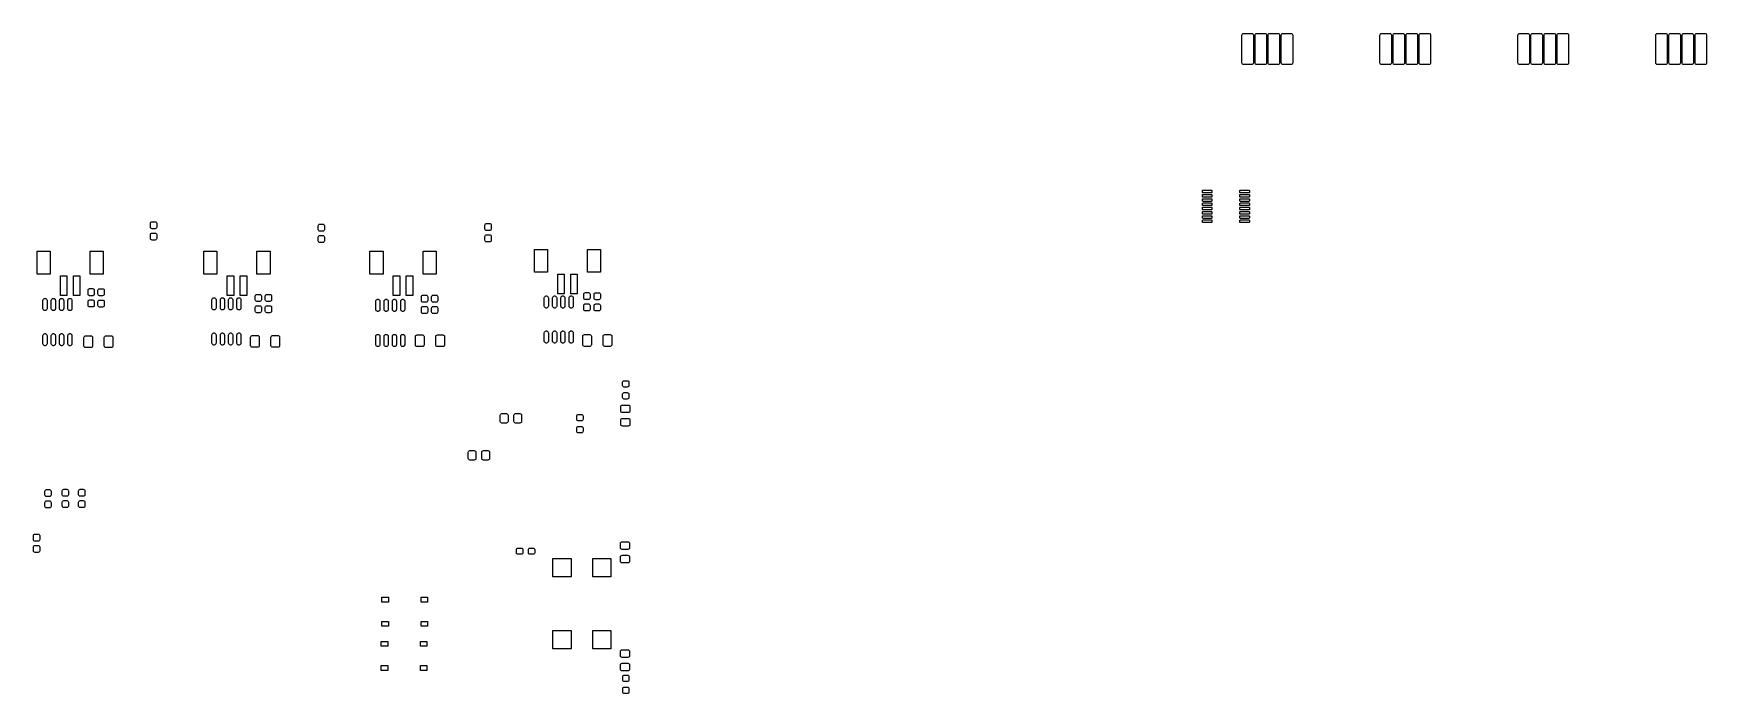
# Model space of a CAD drawing. Extents: x 284 to 540, y -180 to -79.
import ezdxf

# ---------------------------------------------------------------- set-up
doc = ezdxf.new("R2010")
doc.units = 0
doc.layers.add('BLACK', color=7, linetype='CONTINUOUS')

msp = doc.modelspace()

# ---------------------------------------------------------------- linework, layer by layer
at = {"layer": 'BLACK', "linetype": 'CONTINUOUS'}
for p, q in [((468.914716, -78.9725), (468.934698, -78.872046)), ((468.914716, -83.1975), (468.914716, -78.9725)), ((468.934698, -78.872046), (468.9916, -78.786884)), ((468.9916, -78.786884), (469.076762, -78.729982)), ((469.076762, -78.729982), (469.177216, -78.71)), ((469.177216, -78.71), (470.402216, -78.71)), ((470.402216, -78.71), (470.50267, -78.729982)), ((470.50267, -78.729982), (470.587832, -78.786884)), ((470.587832, -78.786884), (470.644734, -78.872046)), ((470.644734, -78.872046), (470.664716, -78.9725)), ((470.664716, -78.9725), (470.664716, -83.1975)), ((470.914716, -78.9725), (470.934698, -78.872046)), ((470.914716, -83.1975), (470.914716, -78.9725)), ((470.934698, -78.872046), (470.9916, -78.786884)), ((470.9916, -78.786884), (471.076762, -78.729982)), ((471.076762, -78.729982), (471.177216, -78.71)), ((471.177216, -78.71), (472.402216, -78.71)), ((472.402216, -78.71), (472.50267, -78.729982)), ((472.50267, -78.729982), (472.587832, -78.786884)), ((472.587832, -78.786884), (472.644734, -78.872046)), ((472.644734, -78.872046), (472.664716, -78.9725)), ((472.664716, -78.9725), (472.664716, -83.1975)), ((472.914716, -78.9725), (472.934698, -78.872046)), ((472.914716, -83.1975), (472.914716, -78.9725)), ((472.934698, -78.872046), (472.9916, -78.786884)), ((472.9916, -78.786884), (473.076762, -78.729982)), ((473.076762, -78.729982), (473.177216, -78.71)), ((473.177216, -78.71), (474.402216, -78.71)), ((474.402216, -78.71), (474.50267, -78.729982)), ((474.50267, -78.729982), (474.587832, -78.786884)), ((474.587832, -78.786884), (474.644734, -78.872046)), ((474.644734, -78.872046), (474.664716, -78.9725)), ((474.664716, -78.9725), (474.664716, -83.1975)), ((474.914716, -78.9725), (474.934698, -78.872046)), ((474.914716, -83.1975), (474.914716, -78.9725)), ((474.934698, -78.872046), (474.9916, -78.786884)), ((474.9916, -78.786884), (475.076762, -78.729982)), ((475.076762, -78.729982), (475.177216, -78.71)), ((475.177216, -78.71), (476.402216, -78.71)), ((476.402216, -78.71), (476.50267, -78.729982)), ((476.50267, -78.729982), (476.587832, -78.786884)), ((476.587832, -78.786884), (476.644734, -78.872046)), ((476.644734, -78.872046), (476.664716, -78.9725)), ((476.664716, -78.9725), (476.664716, -83.1975)), ((490.013144, -78.9725), (490.033126, -78.872046)), ((490.013144, -83.1975), (490.013144, -78.9725)), ((490.033126, -78.872046), (490.090028, -78.786884)), ((490.090028, -78.786884), (490.17519, -78.729982)), ((490.17519, -78.729982), (490.275644, -78.71)), ((490.275644, -78.71), (491.500644, -78.71)), ((491.500644, -78.71), (491.601098, -78.729982)), ((491.601098, -78.729982), (491.68626, -78.786884)), ((491.68626, -78.786884), (491.743162, -78.872046)), ((491.743162, -78.872046), (491.763144, -78.9725)), ((491.763144, -78.9725), (491.763144, -83.1975)), ((492.013144, -78.9725), (492.033126, -78.872046)), ((492.013144, -83.1975), (492.013144, -78.9725)), ((492.033126, -78.872046), (492.090028, -78.786884)), ((492.090028, -78.786884), (492.17519, -78.729982)), ((492.17519, -78.729982), (492.275644, -78.71)), ((492.275644, -78.71), (493.500644, -78.71)), ((493.500644, -78.71), (493.601098, -78.729982)), ((493.601098, -78.729982), (493.68626, -78.786884)), ((493.68626, -78.786884), (493.743162, -78.872046)), ((493.743162, -78.872046), (493.763144, -78.9725)), ((493.763144, -78.9725), (493.763144, -83.1975)), ((494.013144, -78.9725), (494.033126, -78.872046)), ((494.013144, -83.1975), (494.013144, -78.9725)), ((494.033126, -78.872046), (494.090028, -78.786884)), ((494.090028, -78.786884), (494.17519, -78.729982)), ((494.17519, -78.729982), (494.275644, -78.71)), ((494.275644, -78.71), (495.500644, -78.71)), ((495.500644, -78.71), (495.601098, -78.729982)), ((495.601098, -78.729982), (495.68626, -78.786884)), ((495.68626, -78.786884), (495.743162, -78.872046)), ((495.743162, -78.872046), (495.763144, -78.9725)), ((495.763144, -78.9725), (495.763144, -83.1975)), ((496.013144, -78.9725), (496.033126, -78.872046)), ((496.013144, -83.1975), (496.013144, -78.9725)), ((496.033126, -78.872046), (496.090028, -78.786884)), ((496.090028, -78.786884), (496.17519, -78.729982)), ((496.17519, -78.729982), (496.275644, -78.71)), ((496.275644, -78.71), (497.500644, -78.71)), ((497.500644, -78.71), (497.601098, -78.729982)), ((497.601098, -78.729982), (497.68626, -78.786884)), ((497.68626, -78.786884), (497.743162, -78.872046)), ((497.743162, -78.872046), (497.763144, -78.9725)), ((497.763144, -78.9725), (497.763144, -83.1975)), ((511.111572, -78.9725), (511.131554, -78.872046)), ((511.111572, -83.1975), (511.111572, -78.9725)), ((511.131554, -78.872046), (511.188456, -78.786884)), ((511.188456, -78.786884), (511.273618, -78.729982)), ((511.273618, -78.729982), (511.374072, -78.71)), ((511.374072, -78.71), (512.599072, -78.71)), ((512.599072, -78.71), (512.699526, -78.729982)), ((512.699526, -78.729982), (512.784688, -78.786884)), ((512.784688, -78.786884), (512.84159, -78.872046)), ((512.84159, -78.872046), (512.861572, -78.9725)), ((512.861572, -78.9725), (512.861572, -83.1975)), ((513.111572, -78.9725), (513.131554, -78.872046)), ((513.111572, -83.1975), (513.111572, -78.9725)), ((513.131554, -78.872046), (513.188456, -78.786884)), ((513.188456, -78.786884), (513.273618, -78.729982)), ((513.273618, -78.729982), (513.374072, -78.71)), ((513.374072, -78.71), (514.599072, -78.71)), ((514.599072, -78.71), (514.699526, -78.729982)), ((514.699526, -78.729982), (514.784688, -78.786884)), ((514.784688, -78.786884), (514.84159, -78.872046)), ((514.84159, -78.872046), (514.861572, -78.9725)), ((514.861572, -78.9725), (514.861572, -83.1975)), ((515.111572, -78.9725), (515.131554, -78.872046)), ((515.111572, -83.1975), (515.111572, -78.9725)), ((515.131554, -78.872046), (515.188456, -78.786884)), ((515.188456, -78.786884), (515.273618, -78.729982)), ((515.273618, -78.729982), (515.374072, -78.71)), ((515.374072, -78.71), (516.599072, -78.71)), ((516.599072, -78.71), (516.699526, -78.729982)), ((516.699526, -78.729982), (516.784688, -78.786884)), ((516.784688, -78.786884), (516.84159, -78.872046)), ((516.84159, -78.872046), (516.861572, -78.9725)), ((516.861572, -78.9725), (516.861572, -83.1975)), ((517.111572, -78.9725), (517.131554, -78.872046)), ((517.111572, -83.1975), (517.111572, -78.9725)), ((517.131554, -78.872046), (517.188456, -78.786884)), ((517.188456, -78.786884), (517.273618, -78.729982)), ((517.273618, -78.729982), (517.374072, -78.71)), ((517.374072, -78.71), (518.599072, -78.71)), ((518.599072, -78.71), (518.699526, -78.729982)), ((518.699526, -78.729982), (518.784688, -78.786884)), ((518.784688, -78.786884), (518.84159, -78.872046)), ((518.84159, -78.872046), (518.861572, -78.9725)), ((518.861572, -78.9725), (518.861572, -83.1975)), ((532.21, -78.9725), (532.229982, -78.872046)), ((532.21, -83.1975), (532.21, -78.9725)), ((532.229982, -78.872046), (532.286884, -78.786884)), ((532.286884, -78.786884), (532.372046, -78.729982)), ((532.372046, -78.729982), (532.4725, -78.71)), ((532.4725, -78.71), (533.6975, -78.71)), ((533.6975, -78.71), (533.797954, -78.729982)), ((533.797954, -78.729982), (533.883116, -78.786884)), ((533.883116, -78.786884), (533.940018, -78.872046)), ((533.940018, -78.872046), (533.96, -78.9725)), ((533.96, -78.9725), (533.96, -83.1975)), ((534.21, -78.9725), (534.229982, -78.872046)), ((534.21, -83.1975), (534.21, -78.9725)), ((534.229982, -78.872046), (534.286884, -78.786884)), ((534.286884, -78.786884), (534.372046, -78.729982)), ((534.372046, -78.729982), (534.4725, -78.71)), ((534.4725, -78.71), (535.6975, -78.71)), ((535.6975, -78.71), (535.797954, -78.729982)), ((535.797954, -78.729982), (535.883116, -78.786884)), ((535.883116, -78.786884), (535.940018, -78.872046)), ((535.940018, -78.872046), (535.96, -78.9725)), ((535.96, -78.9725), (535.96, -83.1975)), ((536.21, -78.9725), (536.229982, -78.872046)), ((536.21, -83.1975), (536.21, -78.9725)), ((536.229982, -78.872046), (536.286884, -78.786884)), ((536.286884, -78.786884), (536.372046, -78.729982)), ((536.372046, -78.729982), (536.4725, -78.71)), ((536.4725, -78.71), (537.6975, -78.71)), ((537.6975, -78.71), (537.797954, -78.729982)), ((537.797954, -78.729982), (537.883116, -78.786884)), ((537.883116, -78.786884), (537.940018, -78.872046)), ((537.940018, -78.872046), (537.96, -78.9725)), ((537.96, -78.9725), (537.96, -83.1975)), ((538.21, -78.9725), (538.229982, -78.872046)), ((538.21, -83.1975), (538.21, -78.9725)), ((538.229982, -78.872046), (538.286884, -78.786884)), ((538.286884, -78.786884), (538.372046, -78.729982)), ((538.372046, -78.729982), (538.4725, -78.71)), ((538.4725, -78.71), (539.6975, -78.71)), ((539.6975, -78.71), (539.797954, -78.729982)), ((539.797954, -78.729982), (539.883116, -78.786884)), ((539.883116, -78.786884), (539.940018, -78.872046)), ((539.940018, -78.872046), (539.96, -78.9725)), ((539.96, -78.9725), (539.96, -83.1975)), ((468.934698, -83.297954), (468.914716, -83.1975)), ((468.9916, -83.383116), (468.934698, -83.297954)), ((469.076762, -83.440018), (468.9916, -83.383116)), ((469.177216, -83.46), (469.076762, -83.440018)), ((470.402216, -83.46), (469.177216, -83.46)), ((470.50267, -83.440018), (470.402216, -83.46)), ((470.587832, -83.383116), (470.50267, -83.440018)), ((470.644734, -83.297954), (470.587832, -83.383116)), ((470.664716, -83.1975), (470.644734, -83.297954)), ((470.934698, -83.297954), (470.914716, -83.1975)), ((470.9916, -83.383116), (470.934698, -83.297954)), ((471.076762, -83.440018), (470.9916, -83.383116)), ((471.177216, -83.46), (471.076762, -83.440018)), ((472.402216, -83.46), (471.177216, -83.46)), ((472.50267, -83.440018), (472.402216, -83.46)), ((472.587832, -83.383116), (472.50267, -83.440018)), ((472.644734, -83.297954), (472.587832, -83.383116)), ((472.664716, -83.1975), (472.644734, -83.297954)), ((472.934698, -83.297954), (472.914716, -83.1975)), ((472.9916, -83.383116), (472.934698, -83.297954)), ((473.076762, -83.440018), (472.9916, -83.383116)), ((473.177216, -83.46), (473.076762, -83.440018)), ((474.402216, -83.46), (473.177216, -83.46)), ((474.50267, -83.440018), (474.402216, -83.46)), ((474.587832, -83.383116), (474.50267, -83.440018)), ((474.644734, -83.297954), (474.587832, -83.383116)), ((474.664716, -83.1975), (474.644734, -83.297954)), ((474.934698, -83.297954), (474.914716, -83.1975)), ((474.9916, -83.383116), (474.934698, -83.297954)), ((475.076762, -83.440018), (474.9916, -83.383116)), ((475.177216, -83.46), (475.076762, -83.440018)), ((476.402216, -83.46), (475.177216, -83.46)), ((476.50267, -83.440018), (476.402216, -83.46)), ((476.587832, -83.383116), (476.50267, -83.440018)), ((476.644734, -83.297954), (476.587832, -83.383116)), ((476.664716, -83.1975), (476.644734, -83.297954)), ((490.033126, -83.297954), (490.013144, -83.1975)), ((490.090028, -83.383116), (490.033126, -83.297954)), ((490.17519, -83.440018), (490.090028, -83.383116)), ((490.275644, -83.46), (490.17519, -83.440018)), ((491.500644, -83.46), (490.275644, -83.46)), ((491.601098, -83.440018), (491.500644, -83.46)), ((491.68626, -83.383116), (491.601098, -83.440018)), ((491.743162, -83.297954), (491.68626, -83.383116)), ((491.763144, -83.1975), (491.743162, -83.297954)), ((492.033126, -83.297954), (492.013144, -83.1975)), ((492.090028, -83.383116), (492.033126, -83.297954)), ((492.17519, -83.440018), (492.090028, -83.383116)), ((492.275644, -83.46), (492.17519, -83.440018)), ((493.500644, -83.46), (492.275644, -83.46)), ((493.601098, -83.440018), (493.500644, -83.46)), ((493.68626, -83.383116), (493.601098, -83.440018)), ((493.743162, -83.297954), (493.68626, -83.383116)), ((493.763144, -83.1975), (493.743162, -83.297954)), ((494.033126, -83.297954), (494.013144, -83.1975)), ((494.090028, -83.383116), (494.033126, -83.297954)), ((494.17519, -83.440018), (494.090028, -83.383116)), ((494.275644, -83.46), (494.17519, -83.440018)), ((495.500644, -83.46), (494.275644, -83.46)), ((495.601098, -83.440018), (495.500644, -83.46)), ((495.68626, -83.383116), (495.601098, -83.440018)), ((495.743162, -83.297954), (495.68626, -83.383116)), ((495.763144, -83.1975), (495.743162, -83.297954)), ((496.033126, -83.297954), (496.013144, -83.1975)), ((496.090028, -83.383116), (496.033126, -83.297954)), ((496.17519, -83.440018), (496.090028, -83.383116)), ((496.275644, -83.46), (496.17519, -83.440018)), ((497.500644, -83.46), (496.275644, -83.46)), ((497.601098, -83.440018), (497.500644, -83.46)), ((497.68626, -83.383116), (497.601098, -83.440018)), ((497.743162, -83.297954), (497.68626, -83.383116)), ((497.763144, -83.1975), (497.743162, -83.297954)), ((511.131554, -83.297954), (511.111572, -83.1975)), ((511.188456, -83.383116), (511.131554, -83.297954)), ((511.273618, -83.440018), (511.188456, -83.383116)), ((511.374072, -83.46), (511.273618, -83.440018)), ((512.599072, -83.46), (511.374072, -83.46)), ((512.699526, -83.440018), (512.599072, -83.46)), ((512.784688, -83.383116), (512.699526, -83.440018)), ((512.84159, -83.297954), (512.784688, -83.383116)), ((512.861572, -83.1975), (512.84159, -83.297954)), ((513.131554, -83.297954), (513.111572, -83.1975)), ((513.188456, -83.383116), (513.131554, -83.297954)), ((513.273618, -83.440018), (513.188456, -83.383116)), ((513.374072, -83.46), (513.273618, -83.440018)), ((514.599072, -83.46), (513.374072, -83.46)), ((514.699526, -83.440018), (514.599072, -83.46)), ((514.784688, -83.383116), (514.699526, -83.440018)), ((514.84159, -83.297954), (514.784688, -83.383116)), ((514.861572, -83.1975), (514.84159, -83.297954)), ((515.131554, -83.297954), (515.111572, -83.1975)), ((515.188456, -83.383116), (515.131554, -83.297954)), ((515.273618, -83.440018), (515.188456, -83.383116)), ((515.374072, -83.46), (515.273618, -83.440018)), ((516.599072, -83.46), (515.374072, -83.46)), ((516.699526, -83.440018), (516.599072, -83.46)), ((516.784688, -83.383116), (516.699526, -83.440018)), ((516.84159, -83.297954), (516.784688, -83.383116)), ((516.861572, -83.1975), (516.84159, -83.297954)), ((517.131554, -83.297954), (517.111572, -83.1975)), ((517.188456, -83.383116), (517.131554, -83.297954)), ((517.273618, -83.440018), (517.188456, -83.383116)), ((517.374072, -83.46), (517.273618, -83.440018)), ((518.599072, -83.46), (517.374072, -83.46)), ((518.699526, -83.440018), (518.599072, -83.46)), ((518.784688, -83.383116), (518.699526, -83.440018)), ((518.84159, -83.297954), (518.784688, -83.383116)), ((518.861572, -83.1975), (518.84159, -83.297954)), ((532.229982, -83.297954), (532.21, -83.1975)), ((532.286884, -83.383116), (532.229982, -83.297954)), ((532.372046, -83.440018), (532.286884, -83.383116)), ((532.4725, -83.46), (532.372046, -83.440018)), ((533.6975, -83.46), (532.4725, -83.46)), ((533.797954, -83.440018), (533.6975, -83.46)), ((533.883116, -83.383116), (533.797954, -83.440018)), ((533.940018, -83.297954), (533.883116, -83.383116)), ((533.96, -83.1975), (533.940018, -83.297954)), ((534.229982, -83.297954), (534.21, -83.1975)), ((534.286884, -83.383116), (534.229982, -83.297954)), ((534.372046, -83.440018), (534.286884, -83.383116)), ((534.4725, -83.46), (534.372046, -83.440018)), ((535.6975, -83.46), (534.4725, -83.46)), ((535.797954, -83.440018), (535.6975, -83.46)), ((535.883116, -83.383116), (535.797954, -83.440018)), ((535.940018, -83.297954), (535.883116, -83.383116)), ((535.96, -83.1975), (535.940018, -83.297954)), ((536.229982, -83.297954), (536.21, -83.1975)), ((536.286884, -83.383116), (536.229982, -83.297954)), ((536.372046, -83.440018), (536.286884, -83.383116)), ((536.4725, -83.46), (536.372046, -83.440018)), ((537.6975, -83.46), (536.4725, -83.46)), ((537.797954, -83.440018), (537.6975, -83.46)), ((537.883116, -83.383116), (537.797954, -83.440018)), ((537.940018, -83.297954), (537.883116, -83.383116)), ((537.96, -83.1975), (537.940018, -83.297954)), ((538.229982, -83.297954), (538.21, -83.1975)), ((538.286884, -83.383116), (538.229982, -83.297954)), ((538.372046, -83.440018), (538.286884, -83.383116)), ((538.4725, -83.46), (538.372046, -83.440018)), ((539.6975, -83.46), (538.4725, -83.46)), ((539.797954, -83.440018), (539.6975, -83.46)), ((539.883116, -83.383116), (539.797954, -83.440018)), ((539.940018, -83.297954), (539.883116, -83.383116)), ((539.96, -83.1975), (539.940018, -83.297954)), ((462.851288, -102.755001), (462.8589, -102.716733)), ((462.851288, -102.955001), (462.851288, -102.755001)), ((462.8589, -102.993269), (462.851288, -102.955001)), ((462.851288, -103.405001), (462.8589, -103.366733)), ((462.851288, -103.605001), (462.851288, -103.405001)), ((462.8589, -103.643269), (462.851288, -103.605001)), ((462.851288, -104.055001), (462.8589, -104.016733)), ((462.851288, -104.255001), (462.851288, -104.055001)), ((462.8589, -104.293269), (462.851288, -104.255001)), ((462.851288, -104.705001), (462.8589, -104.666733)), ((462.851288, -104.905001), (462.851288, -104.705001)), ((462.8589, -104.943269), (462.851288, -104.905001)), ((462.8589, -102.716733), (462.880577, -102.68429)), ((462.880577, -103.025712), (462.8589, -102.993269)), ((462.8589, -103.366733), (462.880577, -103.33429)), ((462.880577, -103.675712), (462.8589, -103.643269)), ((462.8589, -104.016733), (462.880577, -103.98429)), ((462.880577, -104.325712), (462.8589, -104.293269)), ((462.8589, -104.666733), (462.880577, -104.63429)), ((462.880577, -102.68429), (462.91302, -102.662613)), ((462.91302, -103.047389), (462.880577, -103.025712)), ((462.880577, -103.33429), (462.91302, -103.312613)), ((462.91302, -103.697389), (462.880577, -103.675712)), ((462.880577, -103.98429), (462.91302, -103.962613)), ((462.91302, -104.347389), (462.880577, -104.325712)), ((462.880577, -104.63429), (462.91302, -104.612613)), ((462.91302, -102.662613), (462.951288, -102.655001)), ((462.951288, -103.055001), (462.91302, -103.047389)), ((462.91302, -103.312613), (462.951288, -103.305001)), ((462.951288, -103.705001), (462.91302, -103.697389)), ((462.91302, -103.962613), (462.951288, -103.955001)), ((462.951288, -104.355001), (462.91302, -104.347389)), ((462.91302, -104.612613), (462.951288, -104.605001)), ((462.951288, -102.655001), (464.226288, -102.655001)), ((464.226288, -103.055001), (462.951288, -103.055001)), ((462.951288, -103.305001), (464.226288, -103.305001)), ((464.226288, -103.705001), (462.951288, -103.705001)), ((462.951288, -103.955001), (464.226288, -103.955001)), ((464.226288, -104.355001), (462.951288, -104.355001)), ((462.951288, -104.605001), (464.226288, -104.605001)), ((464.226288, -102.655001), (464.264556, -102.662613)), ((464.264556, -103.047389), (464.226288, -103.055001)), ((464.226288, -103.305001), (464.264556, -103.312613)), ((464.264556, -103.697389), (464.226288, -103.705001)), ((464.226288, -103.955001), (464.264556, -103.962613)), ((464.264556, -104.347389), (464.226288, -104.355001)), ((464.226288, -104.605001), (464.264556, -104.612613)), ((464.264556, -102.662613), (464.296999, -102.68429)), ((464.296999, -103.025712), (464.264556, -103.047389)), ((464.264556, -103.312613), (464.296999, -103.33429)), ((464.296999, -103.675712), (464.264556, -103.697389)), ((464.264556, -103.962613), (464.296999, -103.98429)), ((464.296999, -104.325712), (464.264556, -104.347389)), ((464.264556, -104.612613), (464.296999, -104.63429)), ((464.296999, -102.68429), (464.318676, -102.716733)), ((464.318676, -102.993269), (464.296999, -103.025712)), ((464.296999, -103.33429), (464.318676, -103.366733)), ((464.318676, -103.643269), (464.296999, -103.675712)), ((464.296999, -103.98429), (464.318676, -104.016733)), ((464.318676, -104.293269), (464.296999, -104.325712)), ((464.296999, -104.63429), (464.318676, -104.666733)), ((464.318676, -102.716733), (464.326288, -102.755001)), ((464.326288, -102.955001), (464.318676, -102.993269)), ((464.318676, -103.366733), (464.326288, -103.405001)), ((464.326288, -103.605001), (464.318676, -103.643269)), ((464.318676, -104.016733), (464.326288, -104.055001)), ((464.326288, -104.255001), (464.318676, -104.293269)), ((464.318676, -104.666733), (464.326288, -104.705001)), ((464.326288, -104.905001), (464.318676, -104.943269)), ((464.326288, -102.755001), (464.326288, -102.955001)), ((464.326288, -103.405001), (464.326288, -103.605001)), ((464.326288, -104.055001), (464.326288, -104.255001)), ((464.326288, -104.705001), (464.326288, -104.905001)), ((468.576288, -102.755001), (468.5839, -102.716733)), ((468.576288, -102.955001), (468.576288, -102.755001)), ((468.5839, -102.993269), (468.576288, -102.955001)), ((468.576288, -103.405001), (468.5839, -103.366733)), ((468.576288, -103.605001), (468.576288, -103.405001)), ((468.5839, -103.643269), (468.576288, -103.605001)), ((468.576288, -104.055001), (468.5839, -104.016733)), ((468.576288, -104.255001), (468.576288, -104.055001)), ((468.5839, -104.293269), (468.576288, -104.255001)), ((468.576288, -104.705001), (468.5839, -104.666733)), ((468.576288, -104.905001), (468.576288, -104.705001)), ((468.5839, -104.943269), (468.576288, -104.905001)), ((468.5839, -102.716733), (468.605577, -102.68429)), ((468.605577, -103.025712), (468.5839, -102.993269)), ((468.5839, -103.366733), (468.605577, -103.33429)), ((468.605577, -103.675712), (468.5839, -103.643269)), ((468.5839, -104.016733), (468.605577, -103.98429)), ((468.605577, -104.325712), (468.5839, -104.293269)), ((468.5839, -104.666733), (468.605577, -104.63429)), ((468.605577, -102.68429), (468.63802, -102.662613)), ((468.63802, -103.047389), (468.605577, -103.025712)), ((468.605577, -103.33429), (468.63802, -103.312613)), ((468.63802, -103.697389), (468.605577, -103.675712)), ((468.605577, -103.98429), (468.63802, -103.962613)), ((468.63802, -104.347389), (468.605577, -104.325712)), ((468.605577, -104.63429), (468.63802, -104.612613)), ((468.63802, -102.662613), (468.676288, -102.655001)), ((468.676288, -103.055001), (468.63802, -103.047389)), ((468.63802, -103.312613), (468.676288, -103.305001)), ((468.676288, -103.705001), (468.63802, -103.697389)), ((468.63802, -103.962613), (468.676288, -103.955001)), ((468.676288, -104.355001), (468.63802, -104.347389)), ((468.63802, -104.612613), (468.676288, -104.605001)), ((468.676288, -102.655001), (469.951288, -102.655001)), ((469.951288, -103.055001), (468.676288, -103.055001)), ((468.676288, -103.305001), (469.951288, -103.305001)), ((469.951288, -103.705001), (468.676288, -103.705001)), ((468.676288, -103.955001), (469.951288, -103.955001)), ((469.951288, -104.355001), (468.676288, -104.355001)), ((468.676288, -104.605001), (469.951288, -104.605001)), ((469.951288, -102.655001), (469.989556, -102.662613)), ((469.989556, -103.047389), (469.951288, -103.055001)), ((469.951288, -103.305001), (469.989556, -103.312613)), ((469.989556, -103.697389), (469.951288, -103.705001)), ((469.951288, -103.955001), (469.989556, -103.962613)), ((469.989556, -104.347389), (469.951288, -104.355001)), ((469.951288, -104.605001), (469.989556, -104.612613)), ((469.989556, -102.662613), (470.021999, -102.68429)), ((470.021999, -103.025712), (469.989556, -103.047389)), ((469.989556, -103.312613), (470.021999, -103.33429)), ((470.021999, -103.675712), (469.989556, -103.697389)), ((469.989556, -103.962613), (470.021999, -103.98429)), ((470.021999, -104.325712), (469.989556, -104.347389)), ((469.989556, -104.612613), (470.021999, -104.63429)), ((470.021999, -102.68429), (470.043676, -102.716733)), ((470.043676, -102.993269), (470.021999, -103.025712)), ((470.021999, -103.33429), (470.043676, -103.366733)), ((470.043676, -103.643269), (470.021999, -103.675712)), ((470.021999, -103.98429), (470.043676, -104.016733)), ((470.043676, -104.293269), (470.021999, -104.325712)), ((470.021999, -104.63429), (470.043676, -104.666733)), ((470.043676, -102.716733), (470.051288, -102.755001)), ((470.051288, -102.955001), (470.043676, -102.993269)), ((470.043676, -103.366733), (470.051288, -103.405001)), ((470.051288, -103.605001), (470.043676, -103.643269)), ((470.043676, -104.016733), (470.051288, -104.055001)), ((470.051288, -104.255001), (470.043676, -104.293269)), ((470.043676, -104.666733), (470.051288, -104.705001)), ((470.051288, -104.905001), (470.043676, -104.943269)), ((470.051288, -102.755001), (470.051288, -102.955001)), ((470.051288, -103.405001), (470.051288, -103.605001)), ((470.051288, -104.055001), (470.051288, -104.255001)), ((470.051288, -104.705001), (470.051288, -104.905001)), ((462.851288, -105.355001), (462.8589, -105.316733)), ((462.851288, -105.555001), (462.851288, -105.355001)), ((462.8589, -105.593269), (462.851288, -105.555001)), ((462.851288, -106.005001), (462.8589, -105.966733)), ((462.851288, -106.205001), (462.851288, -106.005001)), ((462.8589, -106.243269), (462.851288, -106.205001)), ((462.851288, -106.655001), (462.8589, -106.616733)), ((462.851288, -106.855001), (462.851288, -106.655001)), ((462.8589, -106.893269), (462.851288, -106.855001)), ((462.851288, -107.305001), (462.8589, -107.266733)), ((462.851288, -107.505001), (462.851288, -107.305001)), ((462.880577, -104.975712), (462.8589, -104.943269)), ((462.8589, -105.316733), (462.880577, -105.28429)), ((462.880577, -105.625712), (462.8589, -105.593269)), ((462.8589, -105.966733), (462.880577, -105.93429)), ((462.880577, -106.275712), (462.8589, -106.243269)), ((462.8589, -106.616733), (462.880577, -106.58429)), ((462.880577, -106.925712), (462.8589, -106.893269)), ((462.8589, -107.266733), (462.880577, -107.23429)), ((462.91302, -104.997389), (462.880577, -104.975712)), ((462.880577, -105.28429), (462.91302, -105.262613)), ((462.91302, -105.647389), (462.880577, -105.625712)), ((462.880577, -105.93429), (462.91302, -105.912613)), ((462.91302, -106.297389), (462.880577, -106.275712)), ((462.880577, -106.58429), (462.91302, -106.562613)), ((462.91302, -106.947389), (462.880577, -106.925712)), ((462.880577, -107.23429), (462.91302, -107.212613)), ((462.951288, -105.005001), (462.91302, -104.997389)), ((462.91302, -105.262613), (462.951288, -105.255001)), ((462.951288, -105.655001), (462.91302, -105.647389)), ((462.91302, -105.912613), (462.951288, -105.905001)), ((462.951288, -106.305001), (462.91302, -106.297389)), ((462.91302, -106.562613), (462.951288, -106.555001)), ((462.951288, -106.955001), (462.91302, -106.947389)), ((462.91302, -107.212613), (462.951288, -107.205001)), ((464.226288, -105.005001), (462.951288, -105.005001)), ((462.951288, -105.255001), (464.226288, -105.255001)), ((464.226288, -105.655001), (462.951288, -105.655001)), ((462.951288, -105.905001), (464.226288, -105.905001)), ((464.226288, -106.305001), (462.951288, -106.305001)), ((462.951288, -106.555001), (464.226288, -106.555001)), ((464.226288, -106.955001), (462.951288, -106.955001)), ((462.951288, -107.205001), (464.226288, -107.205001)), ((464.264556, -104.997389), (464.226288, -105.005001)), ((464.226288, -105.255001), (464.264556, -105.262613)), ((464.264556, -105.647389), (464.226288, -105.655001)), ((464.226288, -105.905001), (464.264556, -105.912613)), ((464.264556, -106.297389), (464.226288, -106.305001)), ((464.226288, -106.555001), (464.264556, -106.562613)), ((464.264556, -106.947389), (464.226288, -106.955001)), ((464.226288, -107.205001), (464.264556, -107.212613)), ((464.296999, -104.975712), (464.264556, -104.997389)), ((464.264556, -105.262613), (464.296999, -105.28429)), ((464.296999, -105.625712), (464.264556, -105.647389)), ((464.264556, -105.912613), (464.296999, -105.93429)), ((464.296999, -106.275712), (464.264556, -106.297389)), ((464.264556, -106.562613), (464.296999, -106.58429)), ((464.296999, -106.925712), (464.264556, -106.947389)), ((464.264556, -107.212613), (464.296999, -107.23429)), ((464.318676, -104.943269), (464.296999, -104.975712)), ((464.296999, -105.28429), (464.318676, -105.316733)), ((464.318676, -105.593269), (464.296999, -105.625712)), ((464.296999, -105.93429), (464.318676, -105.966733)), ((464.318676, -106.243269), (464.296999, -106.275712)), ((464.296999, -106.58429), (464.318676, -106.616733)), ((464.318676, -106.893269), (464.296999, -106.925712)), ((464.296999, -107.23429), (464.318676, -107.266733)), ((464.318676, -105.316733), (464.326288, -105.355001)), ((464.326288, -105.555001), (464.318676, -105.593269)), ((464.318676, -105.966733), (464.326288, -106.005001)), ((464.326288, -106.205001), (464.318676, -106.243269)), ((464.318676, -106.616733), (464.326288, -106.655001)), ((464.326288, -106.855001), (464.318676, -106.893269)), ((464.318676, -107.266733), (464.326288, -107.305001)), ((464.326288, -105.355001), (464.326288, -105.555001)), ((464.326288, -106.005001), (464.326288, -106.205001)), ((464.326288, -106.655001), (464.326288, -106.855001)), ((464.326288, -107.305001), (464.326288, -107.505001)), ((468.576288, -105.355001), (468.5839, -105.316733)), ((468.576288, -105.555001), (468.576288, -105.355001)), ((468.5839, -105.593269), (468.576288, -105.555001)), ((468.576288, -106.005001), (468.5839, -105.966733)), ((468.576288, -106.205001), (468.576288, -106.005001)), ((468.5839, -106.243269), (468.576288, -106.205001)), ((468.576288, -106.655001), (468.5839, -106.616733)), ((468.576288, -106.855001), (468.576288, -106.655001)), ((468.5839, -106.893269), (468.576288, -106.855001)), ((468.576288, -107.305001), (468.5839, -107.266733)), ((468.576288, -107.505001), (468.576288, -107.305001)), ((468.605577, -104.975712), (468.5839, -104.943269)), ((468.5839, -105.316733), (468.605577, -105.28429)), ((468.605577, -105.625712), (468.5839, -105.593269)), ((468.5839, -105.966733), (468.605577, -105.93429)), ((468.605577, -106.275712), (468.5839, -106.243269)), ((468.5839, -106.616733), (468.605577, -106.58429)), ((468.605577, -106.925712), (468.5839, -106.893269)), ((468.5839, -107.266733), (468.605577, -107.23429)), ((468.63802, -104.997389), (468.605577, -104.975712)), ((468.605577, -105.28429), (468.63802, -105.262613)), ((468.63802, -105.647389), (468.605577, -105.625712)), ((468.605577, -105.93429), (468.63802, -105.912613)), ((468.63802, -106.297389), (468.605577, -106.275712)), ((468.605577, -106.58429), (468.63802, -106.562613)), ((468.63802, -106.947389), (468.605577, -106.925712)), ((468.605577, -107.23429), (468.63802, -107.212613)), ((468.676288, -105.005001), (468.63802, -104.997389)), ((468.63802, -105.262613), (468.676288, -105.255001)), ((468.676288, -105.655001), (468.63802, -105.647389)), ((468.63802, -105.912613), (468.676288, -105.905001)), ((468.676288, -106.305001), (468.63802, -106.297389)), ((468.63802, -106.562613), (468.676288, -106.555001)), ((468.676288, -106.955001), (468.63802, -106.947389)), ((468.63802, -107.212613), (468.676288, -107.205001)), ((469.951288, -105.005001), (468.676288, -105.005001)), ((468.676288, -105.255001), (469.951288, -105.255001)), ((469.951288, -105.655001), (468.676288, -105.655001)), ((468.676288, -105.905001), (469.951288, -105.905001)), ((469.951288, -106.305001), (468.676288, -106.305001)), ((468.676288, -106.555001), (469.951288, -106.555001)), ((469.951288, -106.955001), (468.676288, -106.955001)), ((468.676288, -107.205001), (469.951288, -107.205001)), ((469.989556, -104.997389), (469.951288, -105.005001)), ((469.951288, -105.255001), (469.989556, -105.262613)), ((469.989556, -105.647389), (469.951288, -105.655001)), ((469.951288, -105.905001), (469.989556, -105.912613)), ((469.989556, -106.297389), (469.951288, -106.305001)), ((469.951288, -106.555001), (469.989556, -106.562613)), ((469.989556, -106.947389), (469.951288, -106.955001)), ((469.951288, -107.205001), (469.989556, -107.212613)), ((470.021999, -104.975712), (469.989556, -104.997389)), ((469.989556, -105.262613), (470.021999, -105.28429)), ((470.021999, -105.625712), (469.989556, -105.647389)), ((469.989556, -105.912613), (470.021999, -105.93429)), ((470.021999, -106.275712), (469.989556, -106.297389)), ((469.989556, -106.562613), (470.021999, -106.58429)), ((470.021999, -106.925712), (469.989556, -106.947389)), ((469.989556, -107.212613), (470.021999, -107.23429)), ((470.043676, -104.943269), (470.021999, -104.975712)), ((470.021999, -105.28429), (470.043676, -105.316733)), ((470.043676, -105.593269), (470.021999, -105.625712)), ((470.021999, -105.93429), (470.043676, -105.966733)), ((470.043676, -106.243269), (470.021999, -106.275712)), ((470.021999, -106.58429), (470.043676, -106.616733)), ((470.043676, -106.893269), (470.021999, -106.925712)), ((470.021999, -107.23429), (470.043676, -107.266733)), ((470.043676, -105.316733), (470.051288, -105.355001)), ((470.051288, -105.555001), (470.043676, -105.593269)), ((470.043676, -105.966733), (470.051288, -106.005001)), ((470.051288, -106.205001), (470.043676, -106.243269)), ((470.043676, -106.616733), (470.051288, -106.655001)), ((470.051288, -106.855001), (470.043676, -106.893269)), ((470.043676, -107.266733), (470.051288, -107.305001)), ((470.051288, -105.355001), (470.051288, -105.555001)), ((470.051288, -106.005001), (470.051288, -106.205001)), ((470.051288, -106.655001), (470.051288, -106.855001)), ((470.051288, -107.305001), (470.051288, -107.505001)), ((301.985, -107.71), (302.003079, -107.619113)), ((301.985, -108.31), (301.985, -107.71)), ((302.003079, -108.400887), (301.985, -108.31)), ((301.985, -109.435), (302.003079, -109.344113)), ((301.985, -110.035), (301.985, -109.435)), ((302.003079, -107.619113), (302.054562, -107.542062)), ((302.054562, -108.477938), (302.003079, -108.400887)), ((302.003079, -109.344113), (302.054562, -109.267062)), ((302.054562, -107.542062), (302.131613, -107.490579)), ((302.131613, -108.529421), (302.054562, -108.477938)), ((302.054562, -109.267062), (302.131613, -109.215579)), ((302.131613, -107.490579), (302.2225, -107.4725)), ((302.2225, -108.5475), (302.131613, -108.529421)), ((302.131613, -109.215579), (302.2225, -109.1975)), ((302.2225, -107.4725), (302.6975, -107.4725)), ((302.6975, -108.5475), (302.2225, -108.5475)), ((302.2225, -109.1975), (302.6975, -109.1975)), ((302.6975, -107.4725), (302.788387, -107.490579)), ((302.788387, -108.529421), (302.6975, -108.5475)), ((302.6975, -109.1975), (302.788387, -109.215579)), ((302.788387, -107.490579), (302.865438, -107.542062)), ((302.865438, -108.477938), (302.788387, -108.529421)), ((302.788387, -109.215579), (302.865438, -109.267062)), ((302.865438, -107.542062), (302.916921, -107.619113)), ((302.916921, -108.400887), (302.865438, -108.477938)), ((302.865438, -109.267062), (302.916921, -109.344113)), ((302.916921, -107.619113), (302.935, -107.71)), ((302.935, -108.31), (302.916921, -108.400887)), ((302.916921, -109.344113), (302.935, -109.435)), ((302.935, -107.71), (302.935, -108.31)), ((302.935, -109.435), (302.935, -110.035)), ((327.635, -108.085), (327.653079, -107.994113)), ((327.635, -108.685), (327.635, -108.085)), ((327.653079, -108.775887), (327.635, -108.685)), ((327.635, -109.81), (327.653079, -109.719113)), ((327.635, -110.41), (327.635, -109.81)), ((327.653079, -107.994113), (327.704562, -107.917062)), ((327.704562, -108.852938), (327.653079, -108.775887)), ((327.653079, -109.719113), (327.704562, -109.642062)), ((327.704562, -107.917062), (327.781613, -107.865579)), ((327.781613, -108.904421), (327.704562, -108.852938)), ((327.704562, -109.642062), (327.781613, -109.590579)), ((327.781613, -107.865579), (327.8725, -107.8475)), ((327.8725, -108.9225), (327.781613, -108.904421)), ((327.781613, -109.590579), (327.8725, -109.5725)), ((327.8725, -107.8475), (328.3475, -107.8475)), ((328.3475, -108.9225), (327.8725, -108.9225)), ((327.8725, -109.5725), (328.3475, -109.5725)), ((328.3475, -107.8475), (328.438387, -107.865579)), ((328.438387, -108.904421), (328.3475, -108.9225)), ((328.3475, -109.5725), (328.438387, -109.590579)), ((328.438387, -107.865579), (328.515438, -107.917062)), ((328.515438, -108.852938), (328.438387, -108.904421)), ((328.438387, -109.590579), (328.515438, -109.642062)), ((328.515438, -107.917062), (328.566921, -107.994113)), ((328.566921, -108.775887), (328.515438, -108.852938)), ((328.515438, -109.642062), (328.566921, -109.719113)), ((328.566921, -107.994113), (328.585, -108.085)), ((328.585, -108.685), (328.566921, -108.775887)), ((328.566921, -109.719113), (328.585, -109.81)), ((328.585, -108.085), (328.585, -108.685)), ((328.585, -109.81), (328.585, -110.41)), ((353.135, -107.985), (353.153079, -107.894113)), ((353.135, -108.585), (353.135, -107.985)), ((353.153079, -108.675887), (353.135, -108.585)), ((353.135, -109.71), (353.153079, -109.619113)), ((353.135, -110.31), (353.135, -109.71)), ((353.153079, -107.894113), (353.204562, -107.817062)), ((353.204562, -108.752938), (353.153079, -108.675887)), ((353.153079, -109.619113), (353.204562, -109.542062)), ((353.204562, -107.817062), (353.281613, -107.765579)), ((353.281613, -108.804421), (353.204562, -108.752938)), ((353.204562, -109.542062), (353.281613, -109.490579)), ((353.281613, -107.765579), (353.3725, -107.7475)), ((353.3725, -108.8225), (353.281613, -108.804421)), ((353.281613, -109.490579), (353.3725, -109.4725)), ((353.3725, -107.7475), (353.8475, -107.7475)), ((353.8475, -108.8225), (353.3725, -108.8225)), ((353.3725, -109.4725), (353.8475, -109.4725)), ((353.8475, -107.7475), (353.938387, -107.765579)), ((353.938387, -108.804421), (353.8475, -108.8225)), ((353.8475, -109.4725), (353.938387, -109.490579)), ((353.938387, -107.765579), (354.015438, -107.817062)), ((354.015438, -108.752938), (353.938387, -108.804421)), ((353.938387, -109.490579), (354.015438, -109.542062)), ((354.015438, -107.817062), (354.066921, -107.894113)), ((354.066921, -108.675887), (354.015438, -108.752938)), ((354.015438, -109.542062), (354.066921, -109.619113)), ((354.066921, -107.894113), (354.085, -107.985)), ((354.085, -108.585), (354.066921, -108.675887)), ((354.066921, -109.619113), (354.085, -109.71)), ((354.085, -107.985), (354.085, -108.585)), ((354.085, -109.71), (354.085, -110.31)), ((462.8589, -107.543269), (462.851288, -107.505001)), ((462.880577, -107.575712), (462.8589, -107.543269)), ((462.91302, -107.597389), (462.880577, -107.575712)), ((462.951288, -107.605001), (462.91302, -107.597389)), ((464.226288, -107.605001), (462.951288, -107.605001)), ((464.264556, -107.597389), (464.226288, -107.605001)), ((464.296999, -107.575712), (464.264556, -107.597389)), ((464.318676, -107.543269), (464.296999, -107.575712)), ((464.326288, -107.505001), (464.318676, -107.543269)), ((468.5839, -107.543269), (468.576288, -107.505001)), ((468.605577, -107.575712), (468.5839, -107.543269)), ((468.63802, -107.597389), (468.605577, -107.575712)), ((468.676288, -107.605001), (468.63802, -107.597389)), ((469.951288, -107.605001), (468.676288, -107.605001)), ((469.989556, -107.597389), (469.951288, -107.605001)), ((470.021999, -107.575712), (469.989556, -107.597389)), ((470.043676, -107.543269), (470.021999, -107.575712)), ((470.051288, -107.505001), (470.043676, -107.543269)), ((284.64, -115.49), (284.64, -111.99)), ((284.64, -111.99), (286.64, -111.99)), ((286.64, -111.99), (286.64, -115.49)), ((292.76, -115.49), (292.76, -111.99)), ((292.76, -111.99), (294.76, -111.99)), ((294.76, -111.99), (294.76, -115.49)), ((302.003079, -110.125887), (301.985, -110.035)), ((302.054562, -110.202938), (302.003079, -110.125887)), ((302.131613, -110.254421), (302.054562, -110.202938)), ((302.2225, -110.2725), (302.131613, -110.254421)), ((302.6975, -110.2725), (302.2225, -110.2725)), ((302.788387, -110.254421), (302.6975, -110.2725)), ((302.865438, -110.202938), (302.788387, -110.254421)), ((302.916921, -110.125887), (302.865438, -110.202938)), ((302.935, -110.035), (302.916921, -110.125887)), ((310.15, -115.49), (310.15, -111.99)), ((310.15, -111.99), (312.15, -111.99)), ((312.15, -111.99), (312.15, -115.49)), ((318.27, -115.49), (318.27, -111.99)), ((318.27, -111.99), (320.27, -111.99)), ((320.27, -111.99), (320.27, -115.49)), ((327.653079, -110.500887), (327.635, -110.41)), ((327.704562, -110.577938), (327.653079, -110.500887)), ((327.781613, -110.629421), (327.704562, -110.577938)), ((327.8725, -110.6475), (327.781613, -110.629421)), ((328.3475, -110.6475), (327.8725, -110.6475)), ((328.438387, -110.629421), (328.3475, -110.6475)), ((328.515438, -110.577938), (328.438387, -110.629421)), ((328.566921, -110.500887), (328.515438, -110.577938)), ((328.585, -110.41), (328.566921, -110.500887)), ((335.55, -115.49), (335.55, -111.99)), ((335.55, -111.99), (337.55, -111.99)), ((337.55, -111.99), (337.55, -115.49)), ((343.67, -115.49), (343.67, -111.99)), ((343.67, -111.99), (345.67, -111.99)), ((345.67, -111.99), (345.67, -115.49)), ((353.153079, -110.400887), (353.135, -110.31)), ((353.204562, -110.477938), (353.153079, -110.400887)), ((353.281613, -110.529421), (353.204562, -110.477938)), ((353.3725, -110.5475), (353.281613, -110.529421)), ((353.8475, -110.5475), (353.3725, -110.5475)), ((353.938387, -110.529421), (353.8475, -110.5475)), ((354.015438, -110.477938), (353.938387, -110.529421)), ((354.066921, -110.400887), (354.015438, -110.477938)), ((354.085, -110.31), (354.066921, -110.400887)), ((360.7, -115.2), (360.7, -111.7)), ((360.7, -111.7), (362.7, -111.7)), ((362.7, -111.7), (362.7, -115.2)), ((368.82, -115.2), (368.82, -111.7)), ((368.82, -111.7), (370.82, -111.7)), ((370.82, -111.7), (370.82, -115.2)), ((286.64, -115.49), (284.64, -115.49)), ((288.2, -118.76), (288.2, -115.76)), ((288.2, -115.76), (289.2, -115.76)), ((289.2, -115.76), (289.2, -118.76)), ((290.2, -118.76), (290.2, -115.76)), ((290.2, -115.76), (291.2, -115.76)), ((291.2, -115.76), (291.2, -118.76)), ((292.581613, -117.715579), (292.6725, -117.6975)), ((292.6725, -117.6975), (293.1475, -117.6975)), ((294.76, -115.49), (292.76, -115.49)), ((293.1475, -117.6975), (293.238387, -117.715579)), ((312.15, -115.49), (310.15, -115.49)), ((313.71, -118.76), (313.71, -115.76)), ((313.71, -115.76), (314.71, -115.76)), ((314.71, -115.76), (314.71, -118.76)), ((315.71, -118.76), (315.71, -115.76)), ((315.71, -115.76), (316.71, -115.76)), ((316.71, -115.76), (316.71, -118.76)), ((320.27, -115.49), (318.27, -115.49)), ((337.55, -115.49), (335.55, -115.49)), ((339.11, -118.76), (339.11, -115.76)), ((339.11, -115.76), (340.11, -115.76)), ((340.11, -115.76), (340.11, -118.76)), ((341.11, -118.76), (341.11, -115.76)), ((341.11, -115.76), (342.11, -115.76)), ((342.11, -115.76), (342.11, -118.76)), ((345.67, -115.49), (343.67, -115.49)), ((362.7, -115.2), (360.7, -115.2)), ((364.26, -118.47), (364.26, -115.47)), ((364.26, -115.47), (365.26, -115.47)), ((365.26, -115.47), (365.26, -118.47)), ((366.26, -118.47), (366.26, -115.47)), ((366.26, -115.47), (367.26, -115.47)), ((367.26, -115.47), (367.26, -118.47)), ((370.82, -115.2), (368.82, -115.2)), ((285.535, -119.515), (285.537695, -119.473884)), ((285.535, -120.745), (285.535, -119.515)), ((285.537695, -119.473884), (285.558978, -119.394455)), ((285.558978, -119.394455), (285.600094, -119.32324)), ((285.600094, -119.32324), (285.65824, -119.265094)), ((285.65824, -119.265094), (285.729455, -119.223978)), ((285.729455, -119.223978), (285.808884, -119.202695)), ((285.808884, -119.202695), (285.891116, -119.202695)), ((285.891116, -119.202695), (285.970545, -119.223978)), ((285.970545, -119.223978), (286.04176, -119.265094)), ((286.04176, -119.265094), (286.099906, -119.32324)), ((286.099906, -119.32324), (286.141022, -119.394455)), ((286.141022, -119.394455), (286.162305, -119.473884)), ((286.162305, -119.473884), (286.165, -119.515)), ((286.165, -119.515), (286.165, -120.745)), ((286.815, -119.515), (286.817695, -119.473884)), ((286.815, -120.745), (286.815, -119.515)), ((286.817695, -119.473884), (286.838978, -119.394455)), ((286.838978, -119.394455), (286.880094, -119.32324)), ((286.880094, -119.32324), (286.93824, -119.265094)), ((286.93824, -119.265094), (287.009455, -119.223978)), ((287.009455, -119.223978), (287.088884, -119.202695)), ((287.088884, -119.202695), (287.171116, -119.202695)), ((287.171116, -119.202695), (287.250545, -119.223978)), ((287.250545, -119.223978), (287.32176, -119.265094)), ((287.32176, -119.265094), (287.379906, -119.32324)), ((287.379906, -119.32324), (287.421022, -119.394455)), ((287.421022, -119.394455), (287.442305, -119.473884)), ((287.442305, -119.473884), (287.445, -119.515)), ((287.445, -119.515), (287.445, -120.745)), ((288.075, -119.515), (288.077695, -119.473884)), ((288.075, -120.745), (288.075, -119.515)), ((288.077695, -119.473884), (288.098978, -119.394455)), ((288.098978, -119.394455), (288.140094, -119.32324)), ((288.140094, -119.32324), (288.19824, -119.265094)), ((288.19824, -119.265094), (288.269455, -119.223978)), ((289.2, -118.76), (288.2, -118.76)), ((288.269455, -119.223978), (288.348884, -119.202695)), ((288.348884, -119.202695), (288.431116, -119.202695)), ((288.431116, -119.202695), (288.510545, -119.223978)), ((288.510545, -119.223978), (288.58176, -119.265094)), ((288.58176, -119.265094), (288.639906, -119.32324)), ((288.639906, -119.32324), (288.681022, -119.394455)), ((288.681022, -119.394455), (288.702305, -119.473884)), ((288.702305, -119.473884), (288.705, -119.515)), ((288.705, -119.515), (288.705, -120.745)), ((289.345, -119.515), (289.347695, -119.473884)), ((289.345, -120.745), (289.345, -119.515)), ((289.347695, -119.473884), (289.368978, -119.394455)), ((289.368978, -119.394455), (289.410094, -119.32324)), ((289.410094, -119.32324), (289.46824, -119.265094)), ((289.46824, -119.265094), (289.539455, -119.223978)), ((289.539455, -119.223978), (289.618884, -119.202695)), ((289.618884, -119.202695), (289.701116, -119.202695)), ((289.701116, -119.202695), (289.780545, -119.223978)), ((289.780545, -119.223978), (289.85176, -119.265094)), ((289.85176, -119.265094), (289.909906, -119.32324)), ((289.909906, -119.32324), (289.951022, -119.394455)), ((289.951022, -119.394455), (289.972305, -119.473884)), ((289.972305, -119.473884), (289.975, -119.515)), ((289.975, -119.515), (289.975, -120.745)), ((291.2, -118.76), (290.2, -118.76)), ((292.435, -117.935), (292.453079, -117.844113)), ((292.435, -118.535), (292.435, -117.935)), ((292.453079, -118.625887), (292.435, -118.535)), ((292.435, -119.66), (292.453079, -119.569113)), ((292.435, -120.26), (292.435, -119.66)), ((292.453079, -120.350887), (292.435, -120.26)), ((292.453079, -117.844113), (292.504562, -117.767062)), ((292.504562, -118.702938), (292.453079, -118.625887)), ((292.453079, -119.569113), (292.504562, -119.492062)), ((292.504562, -117.767062), (292.581613, -117.715579)), ((292.581613, -118.754421), (292.504562, -118.702938)), ((292.504562, -119.492062), (292.581613, -119.440579)), ((292.6725, -118.7725), (292.581613, -118.754421)), ((292.581613, -119.440579), (292.6725, -119.4225)), ((293.1475, -118.7725), (292.6725, -118.7725)), ((292.6725, -119.4225), (293.1475, -119.4225)), ((293.238387, -118.754421), (293.1475, -118.7725)), ((293.1475, -119.4225), (293.238387, -119.440579)), ((293.238387, -117.715579), (293.315438, -117.767062)), ((293.315438, -118.702938), (293.238387, -118.754421)), ((293.238387, -119.440579), (293.315438, -119.492062)), ((293.315438, -117.767062), (293.366921, -117.844113)), ((293.366921, -118.625887), (293.315438, -118.702938)), ((293.315438, -119.492062), (293.366921, -119.569113)), ((293.366921, -117.844113), (293.385, -117.935)), ((293.385, -118.535), (293.366921, -118.625887)), ((293.366921, -119.569113), (293.385, -119.66)), ((293.385, -120.26), (293.366921, -120.350887)), ((293.385, -117.935), (293.385, -118.535)), ((293.385, -119.66), (293.385, -120.26)), ((293.945, -117.9475), (293.963079, -117.856613)), ((293.945, -118.5475), (293.945, -117.9475)), ((293.963079, -118.638387), (293.945, -118.5475)), ((293.945, -119.6725), (293.963079, -119.581613)), ((293.945, -120.2725), (293.945, -119.6725)), ((293.963079, -117.856613), (294.014562, -117.779562)), ((294.014562, -118.715438), (293.963079, -118.638387)), ((293.963079, -119.581613), (294.014562, -119.504562)), ((294.014562, -117.779562), (294.091613, -117.728079)), ((294.091613, -118.766921), (294.014562, -118.715438)), ((294.014562, -119.504562), (294.091613, -119.453079)), ((294.091613, -117.728079), (294.1825, -117.71)), ((294.1825, -118.785), (294.091613, -118.766921)), ((294.091613, -119.453079), (294.1825, -119.435)), ((294.1825, -117.71), (294.6575, -117.71)), ((294.6575, -118.785), (294.1825, -118.785)), ((294.1825, -119.435), (294.6575, -119.435)), ((294.6575, -117.71), (294.748387, -117.728079)), ((294.748387, -118.766921), (294.6575, -118.785)), ((294.6575, -119.435), (294.748387, -119.453079)), ((294.748387, -117.728079), (294.825438, -117.779562)), ((294.825438, -118.715438), (294.748387, -118.766921)), ((294.748387, -119.453079), (294.825438, -119.504562)), ((294.825438, -117.779562), (294.876921, -117.856613)), ((294.876921, -118.638387), (294.825438, -118.715438)), ((294.825438, -119.504562), (294.876921, -119.581613)), ((294.876921, -117.856613), (294.895, -117.9475)), ((294.895, -118.5475), (294.876921, -118.638387)), ((294.876921, -119.581613), (294.895, -119.6725)), ((294.895, -117.9475), (294.895, -118.5475)), ((294.895, -119.6725), (294.895, -120.2725)), ((311.385, -119.415), (311.387695, -119.373884)), ((311.385, -120.645), (311.385, -119.415)), ((311.387695, -119.373884), (311.408978, -119.294455)), ((311.408978, -119.294455), (311.450094, -119.22324)), ((311.450094, -119.22324), (311.50824, -119.165094)), ((311.50824, -119.165094), (311.579455, -119.123978)), ((311.579455, -119.123978), (311.658884, -119.102695)), ((311.658884, -119.102695), (311.741116, -119.102695)), ((311.741116, -119.102695), (311.820545, -119.123978)), ((311.820545, -119.123978), (311.89176, -119.165094)), ((311.89176, -119.165094), (311.949906, -119.22324)), ((311.949906, -119.22324), (311.991022, -119.294455)), ((311.991022, -119.294455), (312.012305, -119.373884)), ((312.012305, -119.373884), (312.015, -119.415)), ((312.015, -119.415), (312.015, -120.645)), ((312.665, -119.415), (312.667695, -119.373884)), ((312.665, -120.645), (312.665, -119.415)), ((312.667695, -119.373884), (312.688978, -119.294455)), ((312.688978, -119.294455), (312.730094, -119.22324)), ((312.730094, -119.22324), (312.78824, -119.165094)), ((312.78824, -119.165094), (312.859455, -119.123978)), ((312.859455, -119.123978), (312.938884, -119.102695)), ((312.938884, -119.102695), (313.021116, -119.102695)), ((313.021116, -119.102695), (313.100545, -119.123978)), ((313.100545, -119.123978), (313.17176, -119.165094)), ((313.17176, -119.165094), (313.229906, -119.22324)), ((313.229906, -119.22324), (313.271022, -119.294455)), ((313.271022, -119.294455), (313.292305, -119.373884)), ((313.292305, -119.373884), (313.295, -119.415)), ((313.295, -119.415), (313.295, -120.645)), ((314.71, -118.76), (313.71, -118.76)), ((313.925, -119.415), (313.927695, -119.373884)), ((313.925, -120.645), (313.925, -119.415)), ((313.927695, -119.373884), (313.948978, -119.294455)), ((313.948978, -119.294455), (313.990094, -119.22324)), ((313.990094, -119.22324), (314.04824, -119.165094)), ((314.04824, -119.165094), (314.119455, -119.123978)), ((314.119455, -119.123978), (314.198884, -119.102695)), ((314.198884, -119.102695), (314.281116, -119.102695)), ((314.281116, -119.102695), (314.360545, -119.123978)), ((314.360545, -119.123978), (314.43176, -119.165094)), ((314.43176, -119.165094), (314.489906, -119.22324)), ((314.489906, -119.22324), (314.531022, -119.294455)), ((314.531022, -119.294455), (314.552305, -119.373884)), ((314.552305, -119.373884), (314.555, -119.415)), ((314.555, -119.415), (314.555, -120.645)), ((315.195, -119.415), (315.197695, -119.373884)), ((315.195, -120.645), (315.195, -119.415)), ((315.197695, -119.373884), (315.218978, -119.294455)), ((315.218978, -119.294455), (315.260094, -119.22324)), ((315.260094, -119.22324), (315.31824, -119.165094)), ((315.31824, -119.165094), (315.389455, -119.123978)), ((315.389455, -119.123978), (315.468884, -119.102695)), ((315.468884, -119.102695), (315.551116, -119.102695)), ((315.551116, -119.102695), (315.630545, -119.123978)), ((315.630545, -119.123978), (315.70176, -119.165094)), ((315.70176, -119.165094), (315.759906, -119.22324)), ((316.71, -118.76), (315.71, -118.76)), ((315.759906, -119.22324), (315.801022, -119.294455)), ((315.801022, -119.294455), (315.822305, -119.373884)), ((315.822305, -119.373884), (315.825, -119.415)), ((315.825, -119.415), (315.825, -120.645)), ((318, -118.81), (318.018079, -118.719113)), ((318, -119.41), (318, -118.81)), ((318.018079, -119.500887), (318, -119.41)), ((318.018079, -118.719113), (318.069562, -118.642062)), ((318.069562, -119.577938), (318.018079, -119.500887)), ((318.069562, -118.642062), (318.146613, -118.590579)), ((318.146613, -119.629421), (318.069562, -119.577938)), ((318.146613, -118.590579), (318.2375, -118.5725)), ((318.2375, -119.6475), (318.146613, -119.629421)), ((318.2375, -118.5725), (318.7125, -118.5725)), ((318.7125, -119.6475), (318.2375, -119.6475)), ((318.7125, -118.5725), (318.803387, -118.590579)), ((318.803387, -119.629421), (318.7125, -119.6475)), ((318.803387, -118.590579), (318.880438, -118.642062)), ((318.880438, -119.577938), (318.803387, -119.629421)), ((318.880438, -118.642062), (318.931921, -118.719113)), ((318.931921, -119.500887), (318.880438, -119.577938)), ((318.931921, -118.719113), (318.95, -118.81)), ((318.95, -119.41), (318.931921, -119.500887)), ((318.95, -118.81), (318.95, -119.41)), ((319.535, -118.81), (319.553079, -118.719113)), ((319.535, -119.41), (319.535, -118.81)), ((319.553079, -119.500887), (319.535, -119.41)), ((319.553079, -118.719113), (319.604562, -118.642062)), ((319.604562, -119.577938), (319.553079, -119.500887)), ((319.604562, -118.642062), (319.681613, -118.590579)), ((319.681613, -119.629421), (319.604562, -119.577938)), ((319.681613, -118.590579), (319.7725, -118.5725)), ((319.7725, -119.6475), (319.681613, -119.629421)), ((319.7725, -118.5725), (320.2475, -118.5725)), ((320.2475, -119.6475), (319.7725, -119.6475)), ((320.2475, -118.5725), (320.338387, -118.590579)), ((320.338387, -119.629421), (320.2475, -119.6475)), ((320.338387, -118.590579), (320.415438, -118.642062)), ((320.415438, -119.577938), (320.338387, -119.629421)), ((320.415438, -118.642062), (320.466921, -118.719113)), ((320.466921, -119.500887), (320.415438, -119.577938)), ((320.466921, -118.719113), (320.485, -118.81)), ((320.485, -119.41), (320.466921, -119.500887)), ((320.485, -118.81), (320.485, -119.41)), ((336.435, -119.635), (336.437695, -119.593884)), ((336.435, -120.865), (336.435, -119.635)), ((336.437695, -119.593884), (336.458978, -119.514455)), ((336.458978, -119.514455), (336.500094, -119.44324)), ((336.500094, -119.44324), (336.55824, -119.385094)), ((336.55824, -119.385094), (336.629455, -119.343978)), ((336.629455, -119.343978), (336.708884, -119.322695)), ((336.708884, -119.322695), (336.791116, -119.322695)), ((336.791116, -119.322695), (336.870545, -119.343978)), ((336.870545, -119.343978), (336.94176, -119.385094)), ((336.94176, -119.385094), (336.999906, -119.44324)), ((336.999906, -119.44324), (337.041022, -119.514455)), ((337.041022, -119.514455), (337.062305, -119.593884)), ((337.062305, -119.593884), (337.065, -119.635)), ((337.065, -119.635), (337.065, -120.865)), ((337.715, -119.635), (337.717695, -119.593884)), ((337.715, -120.865), (337.715, -119.635)), ((337.717695, -119.593884), (337.738978, -119.514455)), ((337.738978, -119.514455), (337.780094, -119.44324)), ((337.780094, -119.44324), (337.83824, -119.385094)), ((337.83824, -119.385094), (337.909455, -119.343978)), ((337.909455, -119.343978), (337.988884, -119.322695)), ((337.988884, -119.322695), (338.071116, -119.322695)), ((338.071116, -119.322695), (338.150545, -119.343978)), ((338.150545, -119.343978), (338.22176, -119.385094)), ((338.22176, -119.385094), (338.279906, -119.44324)), ((338.279906, -119.44324), (338.321022, -119.514455)), ((338.321022, -119.514455), (338.342305, -119.593884)), ((338.342305, -119.593884), (338.345, -119.635)), ((338.345, -119.635), (338.345, -120.865)), ((338.975, -119.635), (338.977695, -119.593884)), ((338.975, -120.865), (338.975, -119.635)), ((338.977695, -119.593884), (338.998978, -119.514455)), ((338.998978, -119.514455), (339.040094, -119.44324)), ((339.040094, -119.44324), (339.09824, -119.385094)), ((339.09824, -119.385094), (339.169455, -119.343978)), ((340.11, -118.76), (339.11, -118.76)), ((339.169455, -119.343978), (339.248884, -119.322695)), ((339.248884, -119.322695), (339.331116, -119.322695)), ((339.331116, -119.322695), (339.410545, -119.343978)), ((339.410545, -119.343978), (339.48176, -119.385094)), ((339.48176, -119.385094), (339.539906, -119.44324)), ((339.539906, -119.44324), (339.581022, -119.514455)), ((339.581022, -119.514455), (339.602305, -119.593884)), ((339.602305, -119.593884), (339.605, -119.635)), ((339.605, -119.635), (339.605, -120.865)), ((340.245, -119.635), (340.247695, -119.593884)), ((340.245, -120.865), (340.245, -119.635)), ((340.247695, -119.593884), (340.268978, -119.514455)), ((340.268978, -119.514455), (340.310094, -119.44324)), ((340.310094, -119.44324), (340.36824, -119.385094)), ((340.36824, -119.385094), (340.439455, -119.343978)), ((340.439455, -119.343978), (340.518884, -119.322695)), ((340.518884, -119.322695), (340.601116, -119.322695)), ((340.601116, -119.322695), (340.680545, -119.343978)), ((340.680545, -119.343978), (340.75176, -119.385094)), ((340.75176, -119.385094), (340.809906, -119.44324)), ((340.809906, -119.44324), (340.851022, -119.514455)), ((340.851022, -119.514455), (340.872305, -119.593884)), ((340.872305, -119.593884), (340.875, -119.635)), ((340.875, -119.635), (340.875, -120.865)), ((342.11, -118.76), (341.11, -118.76)), ((343.435, -118.935), (343.453079, -118.844113)), ((343.435, -119.535), (343.435, -118.935)), ((343.453079, -119.625887), (343.435, -119.535)), ((343.453079, -118.844113), (343.504562, -118.767062)), ((343.504562, -119.702938), (343.453079, -119.625887)), ((343.504562, -118.767062), (343.581613, -118.715579)), ((343.581613, -119.754421), (343.504562, -119.702938)), ((343.581613, -118.715579), (343.6725, -118.6975)), ((343.6725, -119.7725), (343.581613, -119.754421)), ((343.6725, -118.6975), (344.1475, -118.6975)), ((344.1475, -119.7725), (343.6725, -119.7725)), ((344.1475, -118.6975), (344.238387, -118.715579)), ((344.238387, -119.754421), (344.1475, -119.7725)), ((344.238387, -118.715579), (344.315438, -118.767062)), ((344.315438, -119.702938), (344.238387, -119.754421)), ((344.315438, -118.767062), (344.366921, -118.844113)), ((344.366921, -119.625887), (344.315438, -119.702938)), ((344.366921, -118.844113), (344.385, -118.935)), ((344.385, -119.535), (344.366921, -119.625887)), ((344.385, -118.935), (344.385, -119.535)), ((344.97, -118.935), (344.988079, -118.844113)), ((344.97, -119.535), (344.97, -118.935)), ((344.988079, -119.625887), (344.97, -119.535)), ((344.988079, -118.844113), (345.039562, -118.767062)), ((345.039562, -119.702938), (344.988079, -119.625887)), ((345.039562, -118.767062), (345.116613, -118.715579)), ((345.116613, -119.754421), (345.039562, -119.702938)), ((345.116613, -118.715579), (345.2075, -118.6975)), ((345.2075, -119.7725), (345.116613, -119.754421)), ((345.2075, -118.6975), (345.6825, -118.6975)), ((345.6825, -119.7725), (345.2075, -119.7725)), ((345.6825, -118.6975), (345.773387, -118.715579)), ((345.773387, -119.754421), (345.6825, -119.7725)), ((345.773387, -118.715579), (345.850438, -118.767062)), ((345.850438, -119.702938), (345.773387, -119.754421)), ((345.850438, -118.767062), (345.901921, -118.844113)), ((345.901921, -119.625887), (345.850438, -119.702938)), ((345.901921, -118.844113), (345.92, -118.935)), ((345.92, -119.535), (345.901921, -119.625887)), ((345.92, -118.935), (345.92, -119.535)), ((362.205, -119.115), (362.207695, -119.073884)), ((362.205, -120.345), (362.205, -119.115)), ((362.207695, -119.073884), (362.228978, -118.994455)), ((362.228978, -118.994455), (362.270094, -118.92324)), ((362.270094, -118.92324), (362.32824, -118.865094)), ((362.32824, -118.865094), (362.399455, -118.823978)), ((362.399455, -118.823978), (362.478884, -118.802695)), ((362.478884, -118.802695), (362.561116, -118.802695)), ((362.561116, -118.802695), (362.640545, -118.823978)), ((362.640545, -118.823978), (362.71176, -118.865094)), ((362.71176, -118.865094), (362.769906, -118.92324)), ((362.769906, -118.92324), (362.811022, -118.994455)), ((362.811022, -118.994455), (362.832305, -119.073884)), ((362.832305, -119.073884), (362.835, -119.115)), ((362.835, -119.115), (362.835, -120.345)), ((363.485, -119.115), (363.487695, -119.073884)), ((363.485, -120.345), (363.485, -119.115)), ((363.487695, -119.073884), (363.508978, -118.994455)), ((363.508978, -118.994455), (363.550094, -118.92324)), ((363.550094, -118.92324), (363.60824, -118.865094)), ((363.60824, -118.865094), (363.679455, -118.823978)), ((363.679455, -118.823978), (363.758884, -118.802695)), ((363.758884, -118.802695), (363.841116, -118.802695)), ((363.841116, -118.802695), (363.920545, -118.823978)), ((363.920545, -118.823978), (363.99176, -118.865094)), ((363.99176, -118.865094), (364.049906, -118.92324)), ((364.049906, -118.92324), (364.091022, -118.994455)), ((364.091022, -118.994455), (364.112305, -119.073884)), ((364.112305, -119.073884), (364.115, -119.115)), ((364.115, -119.115), (364.115, -120.345)), ((365.26, -118.47), (364.26, -118.47)), ((364.745, -119.115), (364.747695, -119.073884)), ((364.745, -120.345), (364.745, -119.115)), ((364.747695, -119.073884), (364.768978, -118.994455)), ((364.768978, -118.994455), (364.810094, -118.92324)), ((364.810094, -118.92324), (364.86824, -118.865094)), ((364.86824, -118.865094), (364.939455, -118.823978)), ((364.939455, -118.823978), (365.018884, -118.802695)), ((365.018884, -118.802695), (365.101116, -118.802695)), ((365.101116, -118.802695), (365.180545, -118.823978)), ((365.180545, -118.823978), (365.25176, -118.865094)), ((365.25176, -118.865094), (365.309906, -118.92324)), ((365.309906, -118.92324), (365.351022, -118.994455)), ((365.351022, -118.994455), (365.372305, -119.073884)), ((365.372305, -119.073884), (365.375, -119.115)), ((365.375, -119.115), (365.375, -120.345)), ((366.015, -119.115), (366.017695, -119.073884)), ((366.015, -120.345), (366.015, -119.115)), ((366.017695, -119.073884), (366.038978, -118.994455)), ((366.038978, -118.994455), (366.080094, -118.92324)), ((366.080094, -118.92324), (366.13824, -118.865094)), ((366.13824, -118.865094), (366.209455, -118.823978)), ((366.209455, -118.823978), (366.288884, -118.802695)), ((367.26, -118.47), (366.26, -118.47)), ((366.288884, -118.802695), (366.371116, -118.802695)), ((366.371116, -118.802695), (366.450545, -118.823978)), ((366.450545, -118.823978), (366.52176, -118.865094)), ((366.52176, -118.865094), (366.579906, -118.92324)), ((366.579906, -118.92324), (366.621022, -118.994455)), ((366.621022, -118.994455), (366.642305, -119.073884)), ((366.642305, -119.073884), (366.645, -119.115)), ((366.645, -119.115), (366.645, -120.345)), ((368.26, -118.535), (368.278079, -118.444113)), ((368.26, -119.135), (368.26, -118.535)), ((368.278079, -119.225887), (368.26, -119.135)), ((368.26, -120.26), (368.278079, -120.169113)), ((368.26, -120.86), (368.26, -120.26)), ((368.278079, -118.444113), (368.329562, -118.367062)), ((368.329562, -119.302938), (368.278079, -119.225887)), ((368.278079, -120.169113), (368.329562, -120.092062)), ((368.329562, -118.367062), (368.406613, -118.315579)), ((368.406613, -119.354421), (368.329562, -119.302938)), ((368.329562, -120.092062), (368.406613, -120.040579)), ((368.406613, -118.315579), (368.4975, -118.2975)), ((368.4975, -119.3725), (368.406613, -119.354421)), ((368.406613, -120.040579), (368.4975, -120.0225)), ((368.4975, -118.2975), (368.9725, -118.2975)), ((368.9725, -119.3725), (368.4975, -119.3725)), ((368.4975, -120.0225), (368.9725, -120.0225)), ((368.9725, -118.2975), (369.063387, -118.315579)), ((369.063387, -119.354421), (368.9725, -119.3725)), ((368.9725, -120.0225), (369.063387, -120.040579)), ((369.063387, -118.315579), (369.140438, -118.367062)), ((369.140438, -119.302938), (369.063387, -119.354421)), ((369.063387, -120.040579), (369.140438, -120.092062)), ((369.140438, -118.367062), (369.191921, -118.444113)), ((369.191921, -119.225887), (369.140438, -119.302938)), ((369.140438, -120.092062), (369.191921, -120.169113)), ((369.191921, -118.444113), (369.21, -118.535)), ((369.21, -119.135), (369.191921, -119.225887)), ((369.191921, -120.169113), (369.21, -120.26)), ((369.21, -118.535), (369.21, -119.135)), ((369.21, -120.26), (369.21, -120.86)), ((369.835, -118.5475), (369.853079, -118.456613)), ((369.835, -119.1475), (369.835, -118.5475)), ((369.853079, -119.238387), (369.835, -119.1475)), ((369.835, -120.2725), (369.853079, -120.181613)), ((369.853079, -118.456613), (369.904562, -118.379562)), ((369.904562, -119.315438), (369.853079, -119.238387)), ((369.853079, -120.181613), (369.904562, -120.104562)), ((369.904562, -118.379562), (369.981613, -118.328079)), ((369.981613, -119.366921), (369.904562, -119.315438)), ((369.904562, -120.104562), (369.981613, -120.053079)), ((369.981613, -118.328079), (370.0725, -118.31)), ((370.0725, -119.385), (369.981613, -119.366921)), ((369.981613, -120.053079), (370.0725, -120.035)), ((370.0725, -118.31), (370.5475, -118.31)), ((370.5475, -119.385), (370.0725, -119.385)), ((370.0725, -120.035), (370.5475, -120.035)), ((370.5475, -118.31), (370.638387, -118.328079)), ((370.638387, -119.366921), (370.5475, -119.385)), ((370.5475, -120.035), (370.638387, -120.053079)), ((370.638387, -118.328079), (370.715438, -118.379562)), ((370.715438, -119.315438), (370.638387, -119.366921)), ((370.638387, -120.053079), (370.715438, -120.104562)), ((370.715438, -118.379562), (370.766921, -118.456613)), ((370.766921, -119.238387), (370.715438, -119.315438)), ((370.715438, -120.104562), (370.766921, -120.181613)), ((370.766921, -118.456613), (370.785, -118.5475)), ((370.785, -119.1475), (370.766921, -119.238387)), ((370.766921, -120.181613), (370.785, -120.2725)), ((370.785, -118.5475), (370.785, -119.1475)), ((285.537695, -120.786116), (285.535, -120.745)), ((285.558978, -120.865545), (285.537695, -120.786116)), ((285.600094, -120.93676), (285.558978, -120.865545)), ((285.65824, -120.994906), (285.600094, -120.93676)), ((285.729455, -121.036022), (285.65824, -120.994906)), ((285.808884, -121.057305), (285.729455, -121.036022)), ((285.891116, -121.057305), (285.808884, -121.057305)), ((285.970545, -121.036022), (285.891116, -121.057305)), ((286.04176, -120.994906), (285.970545, -121.036022)), ((286.099906, -120.93676), (286.04176, -120.994906)), ((286.141022, -120.865545), (286.099906, -120.93676)), ((286.162305, -120.786116), (286.141022, -120.865545)), ((286.165, -120.745), (286.162305, -120.786116)), ((286.817695, -120.786116), (286.815, -120.745)), ((286.838978, -120.865545), (286.817695, -120.786116)), ((286.880094, -120.93676), (286.838978, -120.865545)), ((286.93824, -120.994906), (286.880094, -120.93676)), ((287.009455, -121.036022), (286.93824, -120.994906)), ((287.088884, -121.057305), (287.009455, -121.036022)), ((287.171116, -121.057305), (287.088884, -121.057305)), ((287.250545, -121.036022), (287.171116, -121.057305)), ((287.32176, -120.994906), (287.250545, -121.036022)), ((287.379906, -120.93676), (287.32176, -120.994906)), ((287.421022, -120.865545), (287.379906, -120.93676)), ((287.442305, -120.786116), (287.421022, -120.865545)), ((287.445, -120.745), (287.442305, -120.786116)), ((288.077695, -120.786116), (288.075, -120.745)), ((288.098978, -120.865545), (288.077695, -120.786116)), ((288.140094, -120.93676), (288.098978, -120.865545)), ((288.19824, -120.994906), (288.140094, -120.93676)), ((288.269455, -121.036022), (288.19824, -120.994906)), ((288.348884, -121.057305), (288.269455, -121.036022)), ((288.431116, -121.057305), (288.348884, -121.057305)), ((288.510545, -121.036022), (288.431116, -121.057305)), ((288.58176, -120.994906), (288.510545, -121.036022)), ((288.639906, -120.93676), (288.58176, -120.994906)), ((288.681022, -120.865545), (288.639906, -120.93676)), ((288.702305, -120.786116), (288.681022, -120.865545)), ((288.705, -120.745), (288.702305, -120.786116)), ((289.347695, -120.786116), (289.345, -120.745)), ((289.368978, -120.865545), (289.347695, -120.786116)), ((289.410094, -120.93676), (289.368978, -120.865545)), ((289.46824, -120.994906), (289.410094, -120.93676)), ((289.539455, -121.036022), (289.46824, -120.994906)), ((289.618884, -121.057305), (289.539455, -121.036022)), ((289.701116, -121.057305), (289.618884, -121.057305)), ((289.780545, -121.036022), (289.701116, -121.057305)), ((289.85176, -120.994906), (289.780545, -121.036022)), ((289.909906, -120.93676), (289.85176, -120.994906)), ((289.951022, -120.865545), (289.909906, -120.93676)), ((289.972305, -120.786116), (289.951022, -120.865545)), ((289.975, -120.745), (289.972305, -120.786116)), ((292.504562, -120.427938), (292.453079, -120.350887)), ((292.581613, -120.479421), (292.504562, -120.427938)), ((292.6725, -120.4975), (292.581613, -120.479421)), ((293.1475, -120.4975), (292.6725, -120.4975)), ((293.238387, -120.479421), (293.1475, -120.4975)), ((293.315438, -120.427938), (293.238387, -120.479421)), ((293.366921, -120.350887), (293.315438, -120.427938)), ((293.963079, -120.363387), (293.945, -120.2725)), ((294.014562, -120.440438), (293.963079, -120.363387)), ((294.091613, -120.491921), (294.014562, -120.440438)), ((294.1825, -120.51), (294.091613, -120.491921)), ((294.6575, -120.51), (294.1825, -120.51)), ((294.748387, -120.491921), (294.6575, -120.51)), ((294.825438, -120.440438), (294.748387, -120.491921)), ((294.876921, -120.363387), (294.825438, -120.440438)), ((294.895, -120.2725), (294.876921, -120.363387)), ((311.387695, -120.686116), (311.385, -120.645)), ((311.408978, -120.765545), (311.387695, -120.686116)), ((311.450094, -120.83676), (311.408978, -120.765545)), ((311.50824, -120.894906), (311.450094, -120.83676)), ((311.579455, -120.936022), (311.50824, -120.894906)), ((311.658884, -120.957305), (311.579455, -120.936022)), ((311.741116, -120.957305), (311.658884, -120.957305)), ((311.820545, -120.936022), (311.741116, -120.957305)), ((311.89176, -120.894906), (311.820545, -120.936022)), ((311.949906, -120.83676), (311.89176, -120.894906)), ((311.991022, -120.765545), (311.949906, -120.83676)), ((312.012305, -120.686116), (311.991022, -120.765545)), ((312.015, -120.645), (312.012305, -120.686116)), ((312.667695, -120.686116), (312.665, -120.645)), ((312.688978, -120.765545), (312.667695, -120.686116)), ((312.730094, -120.83676), (312.688978, -120.765545)), ((312.78824, -120.894906), (312.730094, -120.83676)), ((312.859455, -120.936022), (312.78824, -120.894906)), ((312.938884, -120.957305), (312.859455, -120.936022)), ((313.021116, -120.957305), (312.938884, -120.957305)), ((313.100545, -120.936022), (313.021116, -120.957305)), ((313.17176, -120.894906), (313.100545, -120.936022)), ((313.229906, -120.83676), (313.17176, -120.894906)), ((313.271022, -120.765545), (313.229906, -120.83676)), ((313.292305, -120.686116), (313.271022, -120.765545)), ((313.295, -120.645), (313.292305, -120.686116)), ((313.927695, -120.686116), (313.925, -120.645)), ((313.948978, -120.765545), (313.927695, -120.686116)), ((313.990094, -120.83676), (313.948978, -120.765545)), ((314.04824, -120.894906), (313.990094, -120.83676)), ((314.119455, -120.936022), (314.04824, -120.894906)), ((314.198884, -120.957305), (314.119455, -120.936022)), ((314.281116, -120.957305), (314.198884, -120.957305)), ((314.360545, -120.936022), (314.281116, -120.957305)), ((314.43176, -120.894906), (314.360545, -120.936022)), ((314.489906, -120.83676), (314.43176, -120.894906)), ((314.531022, -120.765545), (314.489906, -120.83676)), ((314.552305, -120.686116), (314.531022, -120.765545)), ((314.555, -120.645), (314.552305, -120.686116)), ((315.197695, -120.686116), (315.195, -120.645)), ((315.218978, -120.765545), (315.197695, -120.686116)), ((315.260094, -120.83676), (315.218978, -120.765545)), ((315.31824, -120.894906), (315.260094, -120.83676)), ((315.389455, -120.936022), (315.31824, -120.894906)), ((315.468884, -120.957305), (315.389455, -120.936022)), ((315.551116, -120.957305), (315.468884, -120.957305)), ((315.630545, -120.936022), (315.551116, -120.957305)), ((315.70176, -120.894906), (315.630545, -120.936022)), ((315.759906, -120.83676), (315.70176, -120.894906)), ((315.801022, -120.765545), (315.759906, -120.83676)), ((315.822305, -120.686116), (315.801022, -120.765545)), ((315.825, -120.645), (315.822305, -120.686116)), ((318, -120.535), (318.018079, -120.444113)), ((318, -121.135), (318, -120.535)), ((318.018079, -121.225887), (318, -121.135)), ((318.018079, -120.444113), (318.069562, -120.367062)), ((318.069562, -121.302938), (318.018079, -121.225887)), ((318.069562, -120.367062), (318.146613, -120.315579)), ((318.146613, -121.354421), (318.069562, -121.302938)), ((318.146613, -120.315579), (318.2375, -120.2975)), ((318.2375, -121.3725), (318.146613, -121.354421)), ((318.2375, -120.2975), (318.7125, -120.2975)), ((318.7125, -121.3725), (318.2375, -121.3725)), ((318.7125, -120.2975), (318.803387, -120.315579)), ((318.803387, -121.354421), (318.7125, -121.3725)), ((318.803387, -120.315579), (318.880438, -120.367062)), ((318.880438, -121.302938), (318.803387, -121.354421)), ((318.880438, -120.367062), (318.931921, -120.444113)), ((318.931921, -121.225887), (318.880438, -121.302938)), ((318.931921, -120.444113), (318.95, -120.535)), ((318.95, -121.135), (318.931921, -121.225887)), ((318.95, -120.535), (318.95, -121.135)), ((319.535, -120.535), (319.553079, -120.444113)), ((319.535, -121.135), (319.535, -120.535)), ((319.553079, -121.225887), (319.535, -121.135)), ((319.553079, -120.444113), (319.604562, -120.367062)), ((319.604562, -121.302938), (319.553079, -121.225887)), ((319.604562, -120.367062), (319.681613, -120.315579)), ((319.681613, -121.354421), (319.604562, -121.302938)), ((319.681613, -120.315579), (319.7725, -120.2975)), ((319.7725, -121.3725), (319.681613, -121.354421)), ((319.7725, -120.2975), (320.2475, -120.2975)), ((320.2475, -121.3725), (319.7725, -121.3725)), ((320.2475, -120.2975), (320.338387, -120.315579)), ((320.338387, -121.354421), (320.2475, -121.3725)), ((320.338387, -120.315579), (320.415438, -120.367062)), ((320.415438, -121.302938), (320.338387, -121.354421)), ((320.415438, -120.367062), (320.466921, -120.444113)), ((320.466921, -121.225887), (320.415438, -121.302938)), ((320.466921, -120.444113), (320.485, -120.535)), ((320.485, -121.135), (320.466921, -121.225887)), ((320.485, -120.535), (320.485, -121.135)), ((336.437695, -120.906116), (336.435, -120.865)), ((336.458978, -120.985545), (336.437695, -120.906116)), ((336.500094, -121.05676), (336.458978, -120.985545)), ((336.55824, -121.114906), (336.500094, -121.05676)), ((336.629455, -121.156022), (336.55824, -121.114906)), ((336.708884, -121.177305), (336.629455, -121.156022)), ((336.791116, -121.177305), (336.708884, -121.177305)), ((336.870545, -121.156022), (336.791116, -121.177305)), ((336.94176, -121.114906), (336.870545, -121.156022)), ((336.999906, -121.05676), (336.94176, -121.114906)), ((337.041022, -120.985545), (336.999906, -121.05676)), ((337.062305, -120.906116), (337.041022, -120.985545)), ((337.065, -120.865), (337.062305, -120.906116)), ((337.717695, -120.906116), (337.715, -120.865)), ((337.738978, -120.985545), (337.717695, -120.906116)), ((337.780094, -121.05676), (337.738978, -120.985545)), ((337.83824, -121.114906), (337.780094, -121.05676)), ((337.909455, -121.156022), (337.83824, -121.114906)), ((337.988884, -121.177305), (337.909455, -121.156022)), ((338.071116, -121.177305), (337.988884, -121.177305)), ((338.150545, -121.156022), (338.071116, -121.177305)), ((338.22176, -121.114906), (338.150545, -121.156022)), ((338.279906, -121.05676), (338.22176, -121.114906)), ((338.321022, -120.985545), (338.279906, -121.05676)), ((338.342305, -120.906116), (338.321022, -120.985545)), ((338.345, -120.865), (338.342305, -120.906116)), ((338.977695, -120.906116), (338.975, -120.865)), ((338.998978, -120.985545), (338.977695, -120.906116)), ((339.040094, -121.05676), (338.998978, -120.985545)), ((339.09824, -121.114906), (339.040094, -121.05676)), ((339.169455, -121.156022), (339.09824, -121.114906)), ((339.248884, -121.177305), (339.169455, -121.156022)), ((339.331116, -121.177305), (339.248884, -121.177305)), ((339.410545, -121.156022), (339.331116, -121.177305)), ((339.48176, -121.114906), (339.410545, -121.156022)), ((339.539906, -121.05676), (339.48176, -121.114906)), ((339.581022, -120.985545), (339.539906, -121.05676)), ((339.602305, -120.906116), (339.581022, -120.985545)), ((339.605, -120.865), (339.602305, -120.906116)), ((340.247695, -120.906116), (340.245, -120.865)), ((340.268978, -120.985545), (340.247695, -120.906116)), ((340.310094, -121.05676), (340.268978, -120.985545)), ((340.36824, -121.114906), (340.310094, -121.05676)), ((340.439455, -121.156022), (340.36824, -121.114906)), ((340.518884, -121.177305), (340.439455, -121.156022)), ((340.601116, -121.177305), (340.518884, -121.177305)), ((340.680545, -121.156022), (340.601116, -121.177305)), ((340.75176, -121.114906), (340.680545, -121.156022)), ((340.809906, -121.05676), (340.75176, -121.114906)), ((340.851022, -120.985545), (340.809906, -121.05676)), ((340.872305, -120.906116), (340.851022, -120.985545)), ((340.875, -120.865), (340.872305, -120.906116)), ((343.435, -120.66), (343.453079, -120.569113)), ((343.435, -121.26), (343.435, -120.66)), ((343.453079, -121.350887), (343.435, -121.26)), ((343.453079, -120.569113), (343.504562, -120.492062)), ((343.504562, -121.427938), (343.453079, -121.350887)), ((343.504562, -120.492062), (343.581613, -120.440579)), ((343.581613, -121.479421), (343.504562, -121.427938)), ((343.581613, -120.440579), (343.6725, -120.4225)), ((343.6725, -121.4975), (343.581613, -121.479421)), ((343.6725, -120.4225), (344.1475, -120.4225)), ((344.1475, -121.4975), (343.6725, -121.4975)), ((344.1475, -120.4225), (344.238387, -120.440579)), ((344.238387, -121.479421), (344.1475, -121.4975)), ((344.238387, -120.440579), (344.315438, -120.492062)), ((344.315438, -121.427938), (344.238387, -121.479421)), ((344.315438, -120.492062), (344.366921, -120.569113)), ((344.366921, -121.350887), (344.315438, -121.427938)), ((344.366921, -120.569113), (344.385, -120.66)), ((344.385, -121.26), (344.366921, -121.350887)), ((344.385, -120.66), (344.385, -121.26)), ((344.97, -120.66), (344.988079, -120.569113)), ((344.97, -121.26), (344.97, -120.66)), ((344.988079, -121.350887), (344.97, -121.26)), ((344.988079, -120.569113), (345.039562, -120.492062)), ((345.039562, -121.427938), (344.988079, -121.350887)), ((345.039562, -120.492062), (345.116613, -120.440579)), ((345.116613, -121.479421), (345.039562, -121.427938)), ((345.116613, -120.440579), (345.2075, -120.4225)), ((345.2075, -121.4975), (345.116613, -121.479421)), ((345.2075, -120.4225), (345.6825, -120.4225)), ((345.6825, -121.4975), (345.2075, -121.4975)), ((345.6825, -120.4225), (345.773387, -120.440579)), ((345.773387, -121.479421), (345.6825, -121.4975)), ((345.773387, -120.440579), (345.850438, -120.492062)), ((345.850438, -121.427938), (345.773387, -121.479421)), ((345.850438, -120.492062), (345.901921, -120.569113)), ((345.901921, -121.350887), (345.850438, -121.427938)), ((345.901921, -120.569113), (345.92, -120.66)), ((345.92, -121.26), (345.901921, -121.350887)), ((345.92, -120.66), (345.92, -121.26)), ((362.207695, -120.386116), (362.205, -120.345)), ((362.228978, -120.465545), (362.207695, -120.386116)), ((362.270094, -120.53676), (362.228978, -120.465545)), ((362.32824, -120.594906), (362.270094, -120.53676)), ((362.399455, -120.636022), (362.32824, -120.594906)), ((362.478884, -120.657305), (362.399455, -120.636022)), ((362.561116, -120.657305), (362.478884, -120.657305)), ((362.640545, -120.636022), (362.561116, -120.657305)), ((362.71176, -120.594906), (362.640545, -120.636022)), ((362.769906, -120.53676), (362.71176, -120.594906)), ((362.811022, -120.465545), (362.769906, -120.53676)), ((362.832305, -120.386116), (362.811022, -120.465545)), ((362.835, -120.345), (362.832305, -120.386116)), ((363.487695, -120.386116), (363.485, -120.345)), ((363.508978, -120.465545), (363.487695, -120.386116)), ((363.550094, -120.53676), (363.508978, -120.465545)), ((363.60824, -120.594906), (363.550094, -120.53676)), ((363.679455, -120.636022), (363.60824, -120.594906)), ((363.758884, -120.657305), (363.679455, -120.636022)), ((363.841116, -120.657305), (363.758884, -120.657305)), ((363.920545, -120.636022), (363.841116, -120.657305)), ((363.99176, -120.594906), (363.920545, -120.636022)), ((364.049906, -120.53676), (363.99176, -120.594906)), ((364.091022, -120.465545), (364.049906, -120.53676)), ((364.112305, -120.386116), (364.091022, -120.465545)), ((364.115, -120.345), (364.112305, -120.386116)), ((364.747695, -120.386116), (364.745, -120.345)), ((364.768978, -120.465545), (364.747695, -120.386116)), ((364.810094, -120.53676), (364.768978, -120.465545)), ((364.86824, -120.594906), (364.810094, -120.53676)), ((364.939455, -120.636022), (364.86824, -120.594906)), ((365.018884, -120.657305), (364.939455, -120.636022)), ((365.101116, -120.657305), (365.018884, -120.657305)), ((365.180545, -120.636022), (365.101116, -120.657305)), ((365.25176, -120.594906), (365.180545, -120.636022)), ((365.309906, -120.53676), (365.25176, -120.594906)), ((365.351022, -120.465545), (365.309906, -120.53676)), ((365.372305, -120.386116), (365.351022, -120.465545)), ((365.375, -120.345), (365.372305, -120.386116)), ((366.017695, -120.386116), (366.015, -120.345)), ((366.038978, -120.465545), (366.017695, -120.386116)), ((366.080094, -120.53676), (366.038978, -120.465545)), ((366.13824, -120.594906), (366.080094, -120.53676)), ((366.209455, -120.636022), (366.13824, -120.594906)), ((366.288884, -120.657305), (366.209455, -120.636022)), ((366.371116, -120.657305), (366.288884, -120.657305)), ((366.450545, -120.636022), (366.371116, -120.657305)), ((366.52176, -120.594906), (366.450545, -120.636022)), ((366.579906, -120.53676), (366.52176, -120.594906)), ((366.621022, -120.465545), (366.579906, -120.53676)), ((366.642305, -120.386116), (366.621022, -120.465545)), ((366.645, -120.345), (366.642305, -120.386116)), ((368.278079, -120.950887), (368.26, -120.86)), ((368.329562, -121.027938), (368.278079, -120.950887)), ((368.406613, -121.079421), (368.329562, -121.027938)), ((368.4975, -121.0975), (368.406613, -121.079421)), ((368.9725, -121.0975), (368.4975, -121.0975)), ((369.063387, -121.079421), (368.9725, -121.0975)), ((369.140438, -121.027938), (369.063387, -121.079421)), ((369.191921, -120.950887), (369.140438, -121.027938)), ((369.21, -120.86), (369.191921, -120.950887)), ((369.835, -120.8725), (369.835, -120.2725)), ((369.853079, -120.963387), (369.835, -120.8725)), ((369.904562, -121.040438), (369.853079, -120.963387)), ((369.981613, -121.091921), (369.904562, -121.040438)), ((370.0725, -121.11), (369.981613, -121.091921)), ((370.5475, -121.11), (370.0725, -121.11)), ((370.638387, -121.091921), (370.5475, -121.11)), ((370.715438, -121.040438), (370.638387, -121.091921)), ((370.766921, -120.963387), (370.715438, -121.040438)), ((370.785, -120.8725), (370.766921, -120.963387)), ((370.785, -120.2725), (370.785, -120.8725)), ((285.535, -124.875), (285.537695, -124.833884)), ((285.535, -126.105), (285.535, -124.875)), ((285.537695, -124.833884), (285.558978, -124.754455)), ((285.558978, -124.754455), (285.600094, -124.68324)), ((285.600094, -124.68324), (285.65824, -124.625094)), ((285.65824, -124.625094), (285.729455, -124.583978)), ((285.729455, -124.583978), (285.808884, -124.562695)), ((285.808884, -124.562695), (285.891116, -124.562695)), ((285.891116, -124.562695), (285.970545, -124.583978)), ((285.970545, -124.583978), (286.04176, -124.625094)), ((286.04176, -124.625094), (286.099906, -124.68324)), ((286.099906, -124.68324), (286.141022, -124.754455)), ((286.141022, -124.754455), (286.162305, -124.833884)), ((286.162305, -124.833884), (286.165, -124.875)), ((286.165, -124.875), (286.165, -126.105)), ((286.815, -124.875), (286.817695, -124.833884)), ((286.815, -126.105), (286.815, -124.875)), ((286.817695, -124.833884), (286.838978, -124.754455)), ((286.838978, -124.754455), (286.880094, -124.68324)), ((286.880094, -124.68324), (286.93824, -124.625094)), ((286.93824, -124.625094), (287.009455, -124.583978)), ((287.009455, -124.583978), (287.088884, -124.562695)), ((287.088884, -124.562695), (287.171116, -124.562695)), ((287.171116, -124.562695), (287.250545, -124.583978)), ((287.250545, -124.583978), (287.32176, -124.625094)), ((287.32176, -124.625094), (287.379906, -124.68324)), ((287.379906, -124.68324), (287.421022, -124.754455)), ((287.421022, -124.754455), (287.442305, -124.833884)), ((287.442305, -124.833884), (287.445, -124.875)), ((287.445, -124.875), (287.445, -126.105)), ((288.075, -124.875), (288.077695, -124.833884)), ((288.075, -126.105), (288.075, -124.875)), ((288.077695, -124.833884), (288.098978, -124.754455)), ((288.098978, -124.754455), (288.140094, -124.68324)), ((288.140094, -124.68324), (288.19824, -124.625094)), ((288.19824, -124.625094), (288.269455, -124.583978)), ((288.269455, -124.583978), (288.348884, -124.562695)), ((288.348884, -124.562695), (288.431116, -124.562695)), ((288.431116, -124.562695), (288.510545, -124.583978)), ((288.510545, -124.583978), (288.58176, -124.625094)), ((288.58176, -124.625094), (288.639906, -124.68324)), ((288.639906, -124.68324), (288.681022, -124.754455)), ((288.681022, -124.754455), (288.702305, -124.833884)), ((288.702305, -124.833884), (288.705, -124.875)), ((288.705, -124.875), (288.705, -126.105)), ((289.345, -124.875), (289.347695, -124.833884)), ((289.345, -126.105), (289.345, -124.875)), ((289.347695, -124.833884), (289.368978, -124.754455)), ((289.368978, -124.754455), (289.410094, -124.68324)), ((289.410094, -124.68324), (289.46824, -124.625094)), ((289.46824, -124.625094), (289.539455, -124.583978)), ((289.539455, -124.583978), (289.618884, -124.562695)), ((289.618884, -124.562695), (289.701116, -124.562695)), ((289.701116, -124.562695), (289.780545, -124.583978)), ((289.780545, -124.583978), (289.85176, -124.625094)), ((289.85176, -124.625094), (289.909906, -124.68324)), ((289.909906, -124.68324), (289.951022, -124.754455)), ((289.951022, -124.754455), (289.972305, -124.833884)), ((289.972305, -124.833884), (289.975, -124.875)), ((289.975, -124.875), (289.975, -126.105)), ((291.7975, -125.16), (291.81653, -125.064329)), ((291.7975, -126.46), (291.7975, -125.16)), ((291.81653, -125.064329), (291.870723, -124.983223)), ((291.870723, -124.983223), (291.951829, -124.92903)), ((291.951829, -124.92903), (292.0475, -124.91)), ((292.0475, -124.91), (292.8725, -124.91)), ((292.8725, -124.91), (292.968171, -124.92903)), ((292.968171, -124.92903), (293.049277, -124.983223)), ((293.049277, -124.983223), (293.10347, -125.064329)), ((293.10347, -125.064329), (293.1225, -125.16)), ((293.1225, -125.16), (293.1225, -126.46)), ((294.9225, -125.16), (294.94153, -125.064329)), ((294.9225, -126.46), (294.9225, -125.16)), ((294.94153, -125.064329), (294.995723, -124.983223)), ((294.995723, -124.983223), (295.076829, -124.92903)), ((295.076829, -124.92903), (295.1725, -124.91)), ((295.1725, -124.91), (295.9975, -124.91)), ((295.9975, -124.91), (296.093171, -124.92903)), ((296.093171, -124.92903), (296.174277, -124.983223)), ((296.174277, -124.983223), (296.22847, -125.064329)), ((296.22847, -125.064329), (296.2475, -125.16)), ((296.2475, -125.16), (296.2475, -126.46)), ((311.385, -124.775), (311.387695, -124.733884)), ((311.385, -126.005), (311.385, -124.775)), ((311.387695, -124.733884), (311.408978, -124.654455)), ((311.408978, -124.654455), (311.450094, -124.58324)), ((311.450094, -124.58324), (311.50824, -124.525094)), ((311.50824, -124.525094), (311.579455, -124.483978)), ((311.579455, -124.483978), (311.658884, -124.462695)), ((311.658884, -124.462695), (311.741116, -124.462695)), ((311.741116, -124.462695), (311.820545, -124.483978)), ((311.820545, -124.483978), (311.89176, -124.525094)), ((311.89176, -124.525094), (311.949906, -124.58324)), ((311.949906, -124.58324), (311.991022, -124.654455)), ((311.991022, -124.654455), (312.012305, -124.733884)), ((312.012305, -124.733884), (312.015, -124.775)), ((312.015, -124.775), (312.015, -126.005)), ((312.665, -124.775), (312.667695, -124.733884)), ((312.665, -126.005), (312.665, -124.775)), ((312.667695, -124.733884), (312.688978, -124.654455)), ((312.688978, -124.654455), (312.730094, -124.58324)), ((312.730094, -124.58324), (312.78824, -124.525094)), ((312.78824, -124.525094), (312.859455, -124.483978)), ((312.859455, -124.483978), (312.938884, -124.462695)), ((312.938884, -124.462695), (313.021116, -124.462695)), ((313.021116, -124.462695), (313.100545, -124.483978)), ((313.100545, -124.483978), (313.17176, -124.525094)), ((313.17176, -124.525094), (313.229906, -124.58324)), ((313.229906, -124.58324), (313.271022, -124.654455)), ((313.271022, -124.654455), (313.292305, -124.733884)), ((313.292305, -124.733884), (313.295, -124.775)), ((313.295, -124.775), (313.295, -126.005)), ((313.925, -124.775), (313.927695, -124.733884)), ((313.925, -126.005), (313.925, -124.775)), ((313.927695, -124.733884), (313.948978, -124.654455)), ((313.948978, -124.654455), (313.990094, -124.58324)), ((313.990094, -124.58324), (314.04824, -124.525094)), ((314.04824, -124.525094), (314.119455, -124.483978)), ((314.119455, -124.483978), (314.198884, -124.462695)), ((314.198884, -124.462695), (314.281116, -124.462695)), ((314.281116, -124.462695), (314.360545, -124.483978)), ((314.360545, -124.483978), (314.43176, -124.525094)), ((314.43176, -124.525094), (314.489906, -124.58324)), ((314.489906, -124.58324), (314.531022, -124.654455)), ((314.531022, -124.654455), (314.552305, -124.733884)), ((314.552305, -124.733884), (314.555, -124.775)), ((314.555, -124.775), (314.555, -126.005)), ((315.195, -124.775), (315.197695, -124.733884)), ((315.195, -126.005), (315.195, -124.775)), ((315.197695, -124.733884), (315.218978, -124.654455)), ((315.218978, -124.654455), (315.260094, -124.58324)), ((315.260094, -124.58324), (315.31824, -124.525094)), ((315.31824, -124.525094), (315.389455, -124.483978)), ((315.389455, -124.483978), (315.468884, -124.462695)), ((315.468884, -124.462695), (315.551116, -124.462695)), ((315.551116, -124.462695), (315.630545, -124.483978)), ((315.630545, -124.483978), (315.70176, -124.525094)), ((315.70176, -124.525094), (315.759906, -124.58324)), ((315.759906, -124.58324), (315.801022, -124.654455)), ((315.801022, -124.654455), (315.822305, -124.733884)), ((315.822305, -124.733884), (315.825, -124.775)), ((315.825, -124.775), (315.825, -126.005)), ((317.285, -125.11), (317.30403, -125.014329)), ((317.285, -126.41), (317.285, -125.11)), ((317.30403, -125.014329), (317.358223, -124.933223)), ((317.358223, -124.933223), (317.439329, -124.87903)), ((317.439329, -124.87903), (317.535, -124.86)), ((317.535, -124.86), (318.36, -124.86)), ((318.36, -124.86), (318.455671, -124.87903)), ((318.455671, -124.87903), (318.536777, -124.933223)), ((318.536777, -124.933223), (318.59097, -125.014329)), ((318.59097, -125.014329), (318.61, -125.11)), ((318.61, -125.11), (318.61, -126.41)), ((320.41, -125.11), (320.42903, -125.014329)), ((320.41, -126.41), (320.41, -125.11)), ((320.42903, -125.014329), (320.483223, -124.933223)), ((320.483223, -124.933223), (320.564329, -124.87903)), ((320.564329, -124.87903), (320.66, -124.86)), ((320.66, -124.86), (321.485, -124.86)), ((321.485, -124.86), (321.580671, -124.87903)), ((321.580671, -124.87903), (321.661777, -124.933223)), ((321.661777, -124.933223), (321.71597, -125.014329)), ((321.71597, -125.014329), (321.735, -125.11)), ((321.735, -125.11), (321.735, -126.41)), ((336.435, -124.995), (336.437695, -124.953884)), ((336.435, -126.225), (336.435, -124.995)), ((336.437695, -124.953884), (336.458978, -124.874455)), ((336.458978, -124.874455), (336.500094, -124.80324)), ((336.500094, -124.80324), (336.55824, -124.745094)), ((336.55824, -124.745094), (336.629455, -124.703978)), ((336.629455, -124.703978), (336.708884, -124.682695)), ((336.708884, -124.682695), (336.791116, -124.682695)), ((336.791116, -124.682695), (336.870545, -124.703978)), ((336.870545, -124.703978), (336.94176, -124.745094)), ((336.94176, -124.745094), (336.999906, -124.80324)), ((336.999906, -124.80324), (337.041022, -124.874455)), ((337.041022, -124.874455), (337.062305, -124.953884)), ((337.062305, -124.953884), (337.065, -124.995)), ((337.065, -124.995), (337.065, -126.225)), ((337.715, -124.995), (337.717695, -124.953884)), ((337.715, -126.225), (337.715, -124.995)), ((337.717695, -124.953884), (337.738978, -124.874455)), ((337.738978, -124.874455), (337.780094, -124.80324)), ((337.780094, -124.80324), (337.83824, -124.745094)), ((337.83824, -124.745094), (337.909455, -124.703978)), ((337.909455, -124.703978), (337.988884, -124.682695)), ((337.988884, -124.682695), (338.071116, -124.682695)), ((338.071116, -124.682695), (338.150545, -124.703978)), ((338.150545, -124.703978), (338.22176, -124.745094)), ((338.22176, -124.745094), (338.279906, -124.80324)), ((338.279906, -124.80324), (338.321022, -124.874455)), ((338.321022, -124.874455), (338.342305, -124.953884)), ((338.342305, -124.953884), (338.345, -124.995)), ((338.345, -124.995), (338.345, -126.225)), ((338.975, -124.995), (338.977695, -124.953884)), ((338.975, -126.225), (338.975, -124.995)), ((338.977695, -124.953884), (338.998978, -124.874455)), ((338.998978, -124.874455), (339.040094, -124.80324)), ((339.040094, -124.80324), (339.09824, -124.745094)), ((339.09824, -124.745094), (339.169455, -124.703978)), ((339.169455, -124.703978), (339.248884, -124.682695)), ((339.248884, -124.682695), (339.331116, -124.682695)), ((339.331116, -124.682695), (339.410545, -124.703978)), ((339.410545, -124.703978), (339.48176, -124.745094)), ((339.48176, -124.745094), (339.539906, -124.80324)), ((339.539906, -124.80324), (339.581022, -124.874455)), ((339.581022, -124.874455), (339.602305, -124.953884)), ((339.602305, -124.953884), (339.605, -124.995)), ((339.605, -124.995), (339.605, -126.225)), ((340.245, -124.995), (340.247695, -124.953884)), ((340.245, -126.225), (340.245, -124.995)), ((340.247695, -124.953884), (340.268978, -124.874455)), ((340.268978, -124.874455), (340.310094, -124.80324)), ((340.310094, -124.80324), (340.36824, -124.745094)), ((340.36824, -124.745094), (340.439455, -124.703978)), ((340.439455, -124.703978), (340.518884, -124.682695)), ((340.518884, -124.682695), (340.601116, -124.682695)), ((340.601116, -124.682695), (340.680545, -124.703978)), ((340.680545, -124.703978), (340.75176, -124.745094)), ((340.75176, -124.745094), (340.809906, -124.80324)), ((340.809906, -124.80324), (340.851022, -124.874455)), ((340.851022, -124.874455), (340.872305, -124.953884)), ((340.872305, -124.953884), (340.875, -124.995)), ((340.875, -124.995), (340.875, -126.225)), ((342.4975, -125.01), (342.51653, -124.914329)), ((342.4975, -126.31), (342.4975, -125.01)), ((342.51653, -124.914329), (342.570723, -124.833223)), ((342.570723, -124.833223), (342.651829, -124.77903)), ((342.651829, -124.77903), (342.7475, -124.76)), ((342.7475, -124.76), (343.5725, -124.76)), ((343.5725, -124.76), (343.668171, -124.77903)), ((343.668171, -124.77903), (343.749277, -124.833223)), ((343.749277, -124.833223), (343.80347, -124.914329)), ((343.80347, -124.914329), (343.8225, -125.01)), ((343.8225, -125.01), (343.8225, -126.31)), ((345.6225, -125.01), (345.64153, -124.914329)), ((345.6225, -126.31), (345.6225, -125.01)), ((345.64153, -124.914329), (345.695723, -124.833223)), ((345.695723, -124.833223), (345.776829, -124.77903)), ((345.776829, -124.77903), (345.8725, -124.76)), ((345.8725, -124.76), (346.6975, -124.76)), ((346.6975, -124.76), (346.793171, -124.77903)), ((346.793171, -124.77903), (346.874277, -124.833223)), ((346.874277, -124.833223), (346.92847, -124.914329)), ((346.92847, -124.914329), (346.9475, -125.01)), ((346.9475, -125.01), (346.9475, -126.31)), ((362.205, -124.475), (362.207695, -124.433884)), ((362.205, -125.705), (362.205, -124.475)), ((362.207695, -124.433884), (362.228978, -124.354455)), ((362.228978, -124.354455), (362.270094, -124.28324)), ((362.270094, -124.28324), (362.32824, -124.225094)), ((362.32824, -124.225094), (362.399455, -124.183978)), ((362.399455, -124.183978), (362.478884, -124.162695)), ((362.478884, -124.162695), (362.561116, -124.162695)), ((362.561116, -124.162695), (362.640545, -124.183978)), ((362.640545, -124.183978), (362.71176, -124.225094)), ((362.71176, -124.225094), (362.769906, -124.28324)), ((362.769906, -124.28324), (362.811022, -124.354455)), ((362.811022, -124.354455), (362.832305, -124.433884)), ((362.832305, -124.433884), (362.835, -124.475)), ((362.835, -124.475), (362.835, -125.705)), ((363.485, -124.475), (363.487695, -124.433884)), ((363.485, -125.705), (363.485, -124.475)), ((363.487695, -124.433884), (363.508978, -124.354455)), ((363.508978, -124.354455), (363.550094, -124.28324)), ((363.550094, -124.28324), (363.60824, -124.225094)), ((363.60824, -124.225094), (363.679455, -124.183978)), ((363.679455, -124.183978), (363.758884, -124.162695)), ((363.758884, -124.162695), (363.841116, -124.162695)), ((363.841116, -124.162695), (363.920545, -124.183978)), ((363.920545, -124.183978), (363.99176, -124.225094)), ((363.99176, -124.225094), (364.049906, -124.28324)), ((364.049906, -124.28324), (364.091022, -124.354455)), ((364.091022, -124.354455), (364.112305, -124.433884)), ((364.112305, -124.433884), (364.115, -124.475)), ((364.115, -124.475), (364.115, -125.705)), ((364.745, -124.475), (364.747695, -124.433884)), ((364.745, -125.705), (364.745, -124.475)), ((364.747695, -124.433884), (364.768978, -124.354455)), ((364.768978, -124.354455), (364.810094, -124.28324)), ((364.810094, -124.28324), (364.86824, -124.225094)), ((364.86824, -124.225094), (364.939455, -124.183978)), ((364.939455, -124.183978), (365.018884, -124.162695)), ((365.018884, -124.162695), (365.101116, -124.162695)), ((365.101116, -124.162695), (365.180545, -124.183978)), ((365.180545, -124.183978), (365.25176, -124.225094)), ((365.25176, -124.225094), (365.309906, -124.28324)), ((365.309906, -124.28324), (365.351022, -124.354455)), ((365.351022, -124.354455), (365.372305, -124.433884)), ((365.372305, -124.433884), (365.375, -124.475)), ((365.375, -124.475), (365.375, -125.705)), ((366.015, -124.475), (366.017695, -124.433884)), ((366.015, -125.705), (366.015, -124.475)), ((366.017695, -124.433884), (366.038978, -124.354455)), ((366.038978, -124.354455), (366.080094, -124.28324)), ((366.080094, -124.28324), (366.13824, -124.225094)), ((366.13824, -124.225094), (366.209455, -124.183978)), ((366.209455, -124.183978), (366.288884, -124.162695)), ((366.288884, -124.162695), (366.371116, -124.162695)), ((366.371116, -124.162695), (366.450545, -124.183978)), ((366.450545, -124.183978), (366.52176, -124.225094)), ((366.52176, -124.225094), (366.579906, -124.28324)), ((366.579906, -124.28324), (366.621022, -124.354455)), ((366.621022, -124.354455), (366.642305, -124.433884)), ((366.642305, -124.433884), (366.645, -124.475)), ((366.645, -124.475), (366.645, -125.705)), ((368.085, -124.96), (368.10403, -124.864329)), ((368.085, -126.26), (368.085, -124.96)), ((368.10403, -124.864329), (368.158223, -124.783223)), ((368.158223, -124.783223), (368.239329, -124.72903)), ((368.239329, -124.72903), (368.335, -124.71)), ((368.335, -124.71), (369.16, -124.71)), ((369.16, -124.71), (369.255671, -124.72903)), ((369.255671, -124.72903), (369.336777, -124.783223)), ((369.336777, -124.783223), (369.39097, -124.864329)), ((369.39097, -124.864329), (369.41, -124.96)), ((369.41, -124.96), (369.41, -126.26)), ((371.21, -124.96), (371.22903, -124.864329)), ((371.21, -126.26), (371.21, -124.96)), ((371.22903, -124.864329), (371.283223, -124.783223)), ((371.283223, -124.783223), (371.364329, -124.72903)), ((371.364329, -124.72903), (371.46, -124.71)), ((371.46, -124.71), (372.285, -124.71)), ((372.285, -124.71), (372.380671, -124.72903)), ((372.380671, -124.72903), (372.461777, -124.783223)), ((372.461777, -124.783223), (372.51597, -124.864329)), ((372.51597, -124.864329), (372.535, -124.96)), ((372.535, -124.96), (372.535, -126.26)), ((285.537695, -126.146116), (285.535, -126.105)), ((285.558978, -126.225545), (285.537695, -126.146116)), ((285.600094, -126.29676), (285.558978, -126.225545)), ((285.65824, -126.354906), (285.600094, -126.29676)), ((285.729455, -126.396022), (285.65824, -126.354906)), ((285.808884, -126.417305), (285.729455, -126.396022)), ((285.891116, -126.417305), (285.808884, -126.417305)), ((285.970545, -126.396022), (285.891116, -126.417305)), ((286.04176, -126.354906), (285.970545, -126.396022)), ((286.099906, -126.29676), (286.04176, -126.354906)), ((286.141022, -126.225545), (286.099906, -126.29676)), ((286.162305, -126.146116), (286.141022, -126.225545)), ((286.165, -126.105), (286.162305, -126.146116)), ((286.817695, -126.146116), (286.815, -126.105)), ((286.838978, -126.225545), (286.817695, -126.146116)), ((286.880094, -126.29676), (286.838978, -126.225545)), ((286.93824, -126.354906), (286.880094, -126.29676)), ((287.009455, -126.396022), (286.93824, -126.354906)), ((287.088884, -126.417305), (287.009455, -126.396022)), ((287.171116, -126.417305), (287.088884, -126.417305)), ((287.250545, -126.396022), (287.171116, -126.417305)), ((287.32176, -126.354906), (287.250545, -126.396022)), ((287.379906, -126.29676), (287.32176, -126.354906)), ((287.421022, -126.225545), (287.379906, -126.29676)), ((287.442305, -126.146116), (287.421022, -126.225545)), ((287.445, -126.105), (287.442305, -126.146116)), ((288.077695, -126.146116), (288.075, -126.105)), ((288.098978, -126.225545), (288.077695, -126.146116)), ((288.140094, -126.29676), (288.098978, -126.225545)), ((288.19824, -126.354906), (288.140094, -126.29676)), ((288.269455, -126.396022), (288.19824, -126.354906)), ((288.348884, -126.417305), (288.269455, -126.396022)), ((288.431116, -126.417305), (288.348884, -126.417305)), ((288.510545, -126.396022), (288.431116, -126.417305)), ((288.58176, -126.354906), (288.510545, -126.396022)), ((288.639906, -126.29676), (288.58176, -126.354906)), ((288.681022, -126.225545), (288.639906, -126.29676)), ((288.702305, -126.146116), (288.681022, -126.225545)), ((288.705, -126.105), (288.702305, -126.146116)), ((289.347695, -126.146116), (289.345, -126.105)), ((289.368978, -126.225545), (289.347695, -126.146116)), ((289.410094, -126.29676), (289.368978, -126.225545)), ((289.46824, -126.354906), (289.410094, -126.29676)), ((289.539455, -126.396022), (289.46824, -126.354906)), ((289.618884, -126.417305), (289.539455, -126.396022)), ((289.701116, -126.417305), (289.618884, -126.417305)), ((289.780545, -126.396022), (289.701116, -126.417305)), ((289.85176, -126.354906), (289.780545, -126.396022)), ((289.909906, -126.29676), (289.85176, -126.354906)), ((289.951022, -126.225545), (289.909906, -126.29676)), ((289.972305, -126.146116), (289.951022, -126.225545)), ((289.975, -126.105), (289.972305, -126.146116)), ((291.81653, -126.555671), (291.7975, -126.46)), ((291.870723, -126.636777), (291.81653, -126.555671)), ((291.951829, -126.69097), (291.870723, -126.636777)), ((292.0475, -126.71), (291.951829, -126.69097)), ((292.8725, -126.71), (292.0475, -126.71)), ((292.968171, -126.69097), (292.8725, -126.71)), ((293.049277, -126.636777), (292.968171, -126.69097)), ((293.10347, -126.555671), (293.049277, -126.636777)), ((293.1225, -126.46), (293.10347, -126.555671)), ((294.94153, -126.555671), (294.9225, -126.46)), ((294.995723, -126.636777), (294.94153, -126.555671)), ((295.076829, -126.69097), (294.995723, -126.636777)), ((295.1725, -126.71), (295.076829, -126.69097)), ((295.9975, -126.71), (295.1725, -126.71)), ((296.093171, -126.69097), (295.9975, -126.71)), ((296.174277, -126.636777), (296.093171, -126.69097)), ((296.22847, -126.555671), (296.174277, -126.636777)), ((296.2475, -126.46), (296.22847, -126.555671)), ((311.387695, -126.046116), (311.385, -126.005)), ((311.408978, -126.125545), (311.387695, -126.046116)), ((311.450094, -126.19676), (311.408978, -126.125545)), ((311.50824, -126.254906), (311.450094, -126.19676)), ((311.579455, -126.296022), (311.50824, -126.254906)), ((311.658884, -126.317305), (311.579455, -126.296022)), ((311.741116, -126.317305), (311.658884, -126.317305)), ((311.820545, -126.296022), (311.741116, -126.317305)), ((311.89176, -126.254906), (311.820545, -126.296022)), ((311.949906, -126.19676), (311.89176, -126.254906)), ((311.991022, -126.125545), (311.949906, -126.19676)), ((312.012305, -126.046116), (311.991022, -126.125545)), ((312.015, -126.005), (312.012305, -126.046116)), ((312.667695, -126.046116), (312.665, -126.005)), ((312.688978, -126.125545), (312.667695, -126.046116)), ((312.730094, -126.19676), (312.688978, -126.125545)), ((312.78824, -126.254906), (312.730094, -126.19676)), ((312.859455, -126.296022), (312.78824, -126.254906)), ((312.938884, -126.317305), (312.859455, -126.296022)), ((313.021116, -126.317305), (312.938884, -126.317305)), ((313.100545, -126.296022), (313.021116, -126.317305)), ((313.17176, -126.254906), (313.100545, -126.296022)), ((313.229906, -126.19676), (313.17176, -126.254906)), ((313.271022, -126.125545), (313.229906, -126.19676)), ((313.292305, -126.046116), (313.271022, -126.125545)), ((313.295, -126.005), (313.292305, -126.046116)), ((313.927695, -126.046116), (313.925, -126.005)), ((313.948978, -126.125545), (313.927695, -126.046116)), ((313.990094, -126.19676), (313.948978, -126.125545)), ((314.04824, -126.254906), (313.990094, -126.19676)), ((314.119455, -126.296022), (314.04824, -126.254906)), ((314.198884, -126.317305), (314.119455, -126.296022)), ((314.281116, -126.317305), (314.198884, -126.317305)), ((314.360545, -126.296022), (314.281116, -126.317305)), ((314.43176, -126.254906), (314.360545, -126.296022)), ((314.489906, -126.19676), (314.43176, -126.254906)), ((314.531022, -126.125545), (314.489906, -126.19676)), ((314.552305, -126.046116), (314.531022, -126.125545)), ((314.555, -126.005), (314.552305, -126.046116)), ((315.197695, -126.046116), (315.195, -126.005)), ((315.218978, -126.125545), (315.197695, -126.046116)), ((315.260094, -126.19676), (315.218978, -126.125545)), ((315.31824, -126.254906), (315.260094, -126.19676)), ((315.389455, -126.296022), (315.31824, -126.254906)), ((315.468884, -126.317305), (315.389455, -126.296022)), ((315.551116, -126.317305), (315.468884, -126.317305)), ((315.630545, -126.296022), (315.551116, -126.317305)), ((315.70176, -126.254906), (315.630545, -126.296022)), ((315.759906, -126.19676), (315.70176, -126.254906)), ((315.801022, -126.125545), (315.759906, -126.19676)), ((315.822305, -126.046116), (315.801022, -126.125545)), ((315.825, -126.005), (315.822305, -126.046116)), ((317.30403, -126.505671), (317.285, -126.41)), ((317.358223, -126.586777), (317.30403, -126.505671)), ((317.439329, -126.64097), (317.358223, -126.586777)), ((317.535, -126.66), (317.439329, -126.64097)), ((318.36, -126.66), (317.535, -126.66)), ((318.455671, -126.64097), (318.36, -126.66)), ((318.536777, -126.586777), (318.455671, -126.64097)), ((318.59097, -126.505671), (318.536777, -126.586777)), ((318.61, -126.41), (318.59097, -126.505671)), ((320.42903, -126.505671), (320.41, -126.41)), ((320.483223, -126.586777), (320.42903, -126.505671)), ((320.564329, -126.64097), (320.483223, -126.586777)), ((320.66, -126.66), (320.564329, -126.64097)), ((321.485, -126.66), (320.66, -126.66)), ((321.580671, -126.64097), (321.485, -126.66)), ((321.661777, -126.586777), (321.580671, -126.64097)), ((321.71597, -126.505671), (321.661777, -126.586777)), ((321.735, -126.41), (321.71597, -126.505671)), ((336.437695, -126.266116), (336.435, -126.225)), ((336.458978, -126.345545), (336.437695, -126.266116)), ((336.500094, -126.41676), (336.458978, -126.345545)), ((336.55824, -126.474906), (336.500094, -126.41676)), ((336.629455, -126.516022), (336.55824, -126.474906)), ((336.708884, -126.537305), (336.629455, -126.516022)), ((336.791116, -126.537305), (336.708884, -126.537305)), ((336.870545, -126.516022), (336.791116, -126.537305)), ((336.94176, -126.474906), (336.870545, -126.516022)), ((336.999906, -126.41676), (336.94176, -126.474906)), ((337.041022, -126.345545), (336.999906, -126.41676)), ((337.062305, -126.266116), (337.041022, -126.345545)), ((337.065, -126.225), (337.062305, -126.266116)), ((337.717695, -126.266116), (337.715, -126.225)), ((337.738978, -126.345545), (337.717695, -126.266116)), ((337.780094, -126.41676), (337.738978, -126.345545)), ((337.83824, -126.474906), (337.780094, -126.41676)), ((337.909455, -126.516022), (337.83824, -126.474906)), ((337.988884, -126.537305), (337.909455, -126.516022)), ((338.071116, -126.537305), (337.988884, -126.537305)), ((338.150545, -126.516022), (338.071116, -126.537305)), ((338.22176, -126.474906), (338.150545, -126.516022)), ((338.279906, -126.41676), (338.22176, -126.474906)), ((338.321022, -126.345545), (338.279906, -126.41676)), ((338.342305, -126.266116), (338.321022, -126.345545)), ((338.345, -126.225), (338.342305, -126.266116)), ((338.977695, -126.266116), (338.975, -126.225)), ((338.998978, -126.345545), (338.977695, -126.266116)), ((339.040094, -126.41676), (338.998978, -126.345545)), ((339.09824, -126.474906), (339.040094, -126.41676)), ((339.169455, -126.516022), (339.09824, -126.474906)), ((339.248884, -126.537305), (339.169455, -126.516022)), ((339.331116, -126.537305), (339.248884, -126.537305)), ((339.410545, -126.516022), (339.331116, -126.537305)), ((339.48176, -126.474906), (339.410545, -126.516022)), ((339.539906, -126.41676), (339.48176, -126.474906)), ((339.581022, -126.345545), (339.539906, -126.41676)), ((339.602305, -126.266116), (339.581022, -126.345545)), ((339.605, -126.225), (339.602305, -126.266116)), ((340.247695, -126.266116), (340.245, -126.225)), ((340.268978, -126.345545), (340.247695, -126.266116)), ((340.310094, -126.41676), (340.268978, -126.345545)), ((340.36824, -126.474906), (340.310094, -126.41676)), ((340.439455, -126.516022), (340.36824, -126.474906)), ((340.518884, -126.537305), (340.439455, -126.516022)), ((340.601116, -126.537305), (340.518884, -126.537305)), ((340.680545, -126.516022), (340.601116, -126.537305)), ((340.75176, -126.474906), (340.680545, -126.516022)), ((340.809906, -126.41676), (340.75176, -126.474906)), ((340.851022, -126.345545), (340.809906, -126.41676)), ((340.872305, -126.266116), (340.851022, -126.345545)), ((340.875, -126.225), (340.872305, -126.266116)), ((342.51653, -126.405671), (342.4975, -126.31)), ((342.570723, -126.486777), (342.51653, -126.405671)), ((342.651829, -126.54097), (342.570723, -126.486777)), ((342.7475, -126.56), (342.651829, -126.54097)), ((343.5725, -126.56), (342.7475, -126.56)), ((343.668171, -126.54097), (343.5725, -126.56)), ((343.749277, -126.486777), (343.668171, -126.54097)), ((343.80347, -126.405671), (343.749277, -126.486777)), ((343.8225, -126.31), (343.80347, -126.405671)), ((345.64153, -126.405671), (345.6225, -126.31)), ((345.695723, -126.486777), (345.64153, -126.405671)), ((345.776829, -126.54097), (345.695723, -126.486777)), ((345.8725, -126.56), (345.776829, -126.54097)), ((346.6975, -126.56), (345.8725, -126.56)), ((346.793171, -126.54097), (346.6975, -126.56)), ((346.874277, -126.486777), (346.793171, -126.54097)), ((346.92847, -126.405671), (346.874277, -126.486777)), ((346.9475, -126.31), (346.92847, -126.405671)), ((362.207695, -125.746116), (362.205, -125.705)), ((362.228978, -125.825545), (362.207695, -125.746116)), ((362.270094, -125.89676), (362.228978, -125.825545)), ((362.32824, -125.954906), (362.270094, -125.89676)), ((362.399455, -125.996022), (362.32824, -125.954906)), ((362.478884, -126.017305), (362.399455, -125.996022)), ((362.561116, -126.017305), (362.478884, -126.017305)), ((362.640545, -125.996022), (362.561116, -126.017305)), ((362.71176, -125.954906), (362.640545, -125.996022)), ((362.769906, -125.89676), (362.71176, -125.954906)), ((362.811022, -125.825545), (362.769906, -125.89676)), ((362.832305, -125.746116), (362.811022, -125.825545)), ((362.835, -125.705), (362.832305, -125.746116)), ((363.487695, -125.746116), (363.485, -125.705)), ((363.508978, -125.825545), (363.487695, -125.746116)), ((363.550094, -125.89676), (363.508978, -125.825545)), ((363.60824, -125.954906), (363.550094, -125.89676)), ((363.679455, -125.996022), (363.60824, -125.954906)), ((363.758884, -126.017305), (363.679455, -125.996022)), ((363.841116, -126.017305), (363.758884, -126.017305)), ((363.920545, -125.996022), (363.841116, -126.017305)), ((363.99176, -125.954906), (363.920545, -125.996022)), ((364.049906, -125.89676), (363.99176, -125.954906)), ((364.091022, -125.825545), (364.049906, -125.89676)), ((364.112305, -125.746116), (364.091022, -125.825545)), ((364.115, -125.705), (364.112305, -125.746116)), ((364.747695, -125.746116), (364.745, -125.705)), ((364.768978, -125.825545), (364.747695, -125.746116)), ((364.810094, -125.89676), (364.768978, -125.825545)), ((364.86824, -125.954906), (364.810094, -125.89676)), ((364.939455, -125.996022), (364.86824, -125.954906)), ((365.018884, -126.017305), (364.939455, -125.996022)), ((365.101116, -126.017305), (365.018884, -126.017305)), ((365.180545, -125.996022), (365.101116, -126.017305)), ((365.25176, -125.954906), (365.180545, -125.996022)), ((365.309906, -125.89676), (365.25176, -125.954906)), ((365.351022, -125.825545), (365.309906, -125.89676)), ((365.372305, -125.746116), (365.351022, -125.825545)), ((365.375, -125.705), (365.372305, -125.746116)), ((366.017695, -125.746116), (366.015, -125.705)), ((366.038978, -125.825545), (366.017695, -125.746116)), ((366.080094, -125.89676), (366.038978, -125.825545)), ((366.13824, -125.954906), (366.080094, -125.89676)), ((366.209455, -125.996022), (366.13824, -125.954906)), ((366.288884, -126.017305), (366.209455, -125.996022)), ((366.371116, -126.017305), (366.288884, -126.017305)), ((366.450545, -125.996022), (366.371116, -126.017305)), ((366.52176, -125.954906), (366.450545, -125.996022)), ((366.579906, -125.89676), (366.52176, -125.954906)), ((366.621022, -125.825545), (366.579906, -125.89676)), ((366.642305, -125.746116), (366.621022, -125.825545)), ((366.645, -125.705), (366.642305, -125.746116)), ((368.10403, -126.355671), (368.085, -126.26)), ((368.158223, -126.436777), (368.10403, -126.355671)), ((368.239329, -126.49097), (368.158223, -126.436777)), ((368.335, -126.51), (368.239329, -126.49097)), ((369.16, -126.51), (368.335, -126.51)), ((369.255671, -126.49097), (369.16, -126.51)), ((369.336777, -126.436777), (369.255671, -126.49097)), ((369.39097, -126.355671), (369.336777, -126.436777)), ((369.41, -126.26), (369.39097, -126.355671)), ((371.22903, -126.355671), (371.21, -126.26)), ((371.283223, -126.436777), (371.22903, -126.355671)), ((371.364329, -126.49097), (371.283223, -126.436777)), ((371.46, -126.51), (371.364329, -126.49097)), ((372.285, -126.51), (371.46, -126.51)), ((372.380671, -126.49097), (372.285, -126.51)), ((372.461777, -126.436777), (372.380671, -126.49097)), ((372.51597, -126.355671), (372.461777, -126.436777)), ((372.535, -126.26), (372.51597, -126.355671)), ((374.185, -131.9975), (374.203079, -131.906613)), ((374.185, -132.4975), (374.185, -131.9975)), ((374.203079, -132.588387), (374.185, -132.4975)), ((374.203079, -131.906613), (374.254562, -131.829562)), ((374.254562, -132.665438), (374.203079, -132.588387)), ((374.254562, -131.829562), (374.331613, -131.778079)), ((374.331613, -132.716921), (374.254562, -132.665438)), ((374.331613, -131.778079), (374.4225, -131.76)), ((374.4225, -132.735), (374.331613, -132.716921)), ((374.4225, -131.76), (374.8975, -131.76)), ((374.8975, -132.735), (374.4225, -132.735)), ((374.8975, -131.76), (374.988387, -131.778079)), ((374.988387, -132.716921), (374.8975, -132.735)), ((374.988387, -131.778079), (375.065438, -131.829562)), ((375.065438, -132.665438), (374.988387, -132.716921)), ((375.065438, -131.829562), (375.116921, -131.906613)), ((375.116921, -132.588387), (375.065438, -132.665438)), ((375.116921, -131.906613), (375.135, -131.9975)), ((375.135, -132.4975), (375.116921, -132.588387)), ((375.135, -131.9975), (375.135, -132.4975)), ((373.92903, -135.639329), (373.983223, -135.558223)), ((373.983223, -135.558223), (374.064329, -135.50403)), ((374.064329, -135.50403), (374.16, -135.485)), ((374.16, -135.485), (375.06, -135.485)), ((374.185, -133.8225), (374.203079, -133.731613)), ((374.185, -134.3225), (374.185, -133.8225)), ((374.203079, -134.413387), (374.185, -134.3225)), ((374.203079, -133.731613), (374.254562, -133.654562)), ((374.254562, -134.490438), (374.203079, -134.413387)), ((374.254562, -133.654562), (374.331613, -133.603079)), ((374.331613, -134.541921), (374.254562, -134.490438)), ((374.331613, -133.603079), (374.4225, -133.585)), ((374.4225, -134.56), (374.331613, -134.541921)), ((374.4225, -133.585), (374.8975, -133.585)), ((374.8975, -134.56), (374.4225, -134.56)), ((374.8975, -133.585), (374.988387, -133.603079)), ((374.988387, -134.541921), (374.8975, -134.56)), ((374.988387, -133.603079), (375.065438, -133.654562)), ((375.065438, -134.490438), (374.988387, -134.541921)), ((375.06, -135.485), (375.155671, -135.50403)), ((375.065438, -133.654562), (375.116921, -133.731613)), ((375.116921, -134.413387), (375.065438, -134.490438)), ((375.116921, -133.731613), (375.135, -133.8225)), ((375.135, -134.3225), (375.116921, -134.413387)), ((375.135, -133.8225), (375.135, -134.3225)), ((375.155671, -135.50403), (375.236777, -135.558223)), ((375.236777, -135.558223), (375.29097, -135.639329)), ((355.485, -137.035), (355.50403, -136.939329)), ((355.485, -137.985), (355.485, -137.035)), ((355.50403, -138.080671), (355.485, -137.985)), ((355.50403, -136.939329), (355.558223, -136.858223)), ((355.558223, -138.161777), (355.50403, -138.080671)), ((355.558223, -136.858223), (355.639329, -136.80403)), ((355.639329, -138.21597), (355.558223, -138.161777)), ((355.639329, -136.80403), (355.735, -136.785)), ((355.735, -136.785), (356.41, -136.785)), ((356.41, -136.785), (356.505671, -136.80403)), ((356.505671, -136.80403), (356.586777, -136.858223)), ((356.586777, -138.161777), (356.505671, -138.21597)), ((356.586777, -136.858223), (356.64097, -136.939329)), ((356.64097, -138.080671), (356.586777, -138.161777)), ((356.64097, -136.939329), (356.66, -137.035)), ((356.66, -137.985), (356.64097, -138.080671)), ((356.66, -137.035), (356.66, -137.985)), ((357.56, -137.035), (357.57903, -136.939329)), ((357.56, -137.985), (357.56, -137.035)), ((357.57903, -138.080671), (357.56, -137.985)), ((357.57903, -136.939329), (357.633223, -136.858223)), ((357.633223, -138.161777), (357.57903, -138.080671)), ((357.633223, -136.858223), (357.714329, -136.80403)), ((357.714329, -138.21597), (357.633223, -138.161777)), ((357.714329, -136.80403), (357.81, -136.785)), ((357.81, -136.785), (358.485, -136.785)), ((358.485, -136.785), (358.580671, -136.80403)), ((358.580671, -136.80403), (358.661777, -136.858223)), ((358.661777, -138.161777), (358.580671, -138.21597)), ((358.661777, -136.858223), (358.71597, -136.939329)), ((358.71597, -138.080671), (358.661777, -138.161777)), ((358.71597, -136.939329), (358.735, -137.035)), ((358.735, -137.985), (358.71597, -138.080671)), ((358.735, -137.035), (358.735, -137.985)), ((367.185, -137.16), (367.203079, -137.069113)), ((367.185, -137.66), (367.185, -137.16)), ((367.203079, -137.750887), (367.185, -137.66)), ((367.203079, -137.069113), (367.254562, -136.992062)), ((367.254562, -137.827938), (367.203079, -137.750887)), ((367.254562, -136.992062), (367.331613, -136.940579)), ((367.331613, -137.879421), (367.254562, -137.827938)), ((367.331613, -136.940579), (367.4225, -136.9225)), ((367.4225, -137.8975), (367.331613, -137.879421)), ((367.4225, -136.9225), (367.8975, -136.9225)), ((367.8975, -137.8975), (367.4225, -137.8975)), ((367.8975, -136.9225), (367.988387, -136.940579)), ((367.988387, -137.879421), (367.8975, -137.8975)), ((367.988387, -136.940579), (368.065438, -136.992062)), ((368.065438, -137.827938), (367.988387, -137.879421)), ((368.065438, -136.992062), (368.116921, -137.069113)), ((368.116921, -137.750887), (368.065438, -137.827938)), ((368.116921, -137.069113), (368.135, -137.16)), ((368.135, -137.66), (368.116921, -137.750887)), ((368.135, -137.16), (368.135, -137.66)), ((373.91, -135.735), (373.92903, -135.639329)), ((373.91, -136.385), (373.91, -135.735)), ((373.92903, -136.480671), (373.91, -136.385)), ((373.91, -137.785), (373.92903, -137.689329)), ((373.91, -138.435), (373.91, -137.785)), ((373.983223, -136.561777), (373.92903, -136.480671)), ((373.92903, -137.689329), (373.983223, -137.608223)), ((374.064329, -136.61597), (373.983223, -136.561777)), ((373.983223, -137.608223), (374.064329, -137.55403)), ((374.16, -136.635), (374.064329, -136.61597)), ((374.064329, -137.55403), (374.16, -137.535)), ((375.06, -136.635), (374.16, -136.635)), ((374.16, -137.535), (375.06, -137.535)), ((375.155671, -136.61597), (375.06, -136.635)), ((375.06, -137.535), (375.155671, -137.55403)), ((375.236777, -136.561777), (375.155671, -136.61597)), ((375.155671, -137.55403), (375.236777, -137.608223)), ((375.29097, -136.480671), (375.236777, -136.561777)), ((375.236777, -137.608223), (375.29097, -137.689329)), ((375.29097, -135.639329), (375.31, -135.735)), ((375.31, -136.385), (375.29097, -136.480671)), ((375.29097, -137.689329), (375.31, -137.785)), ((375.31, -135.735), (375.31, -136.385)), ((375.31, -137.785), (375.31, -138.435)), ((355.735, -138.235), (355.639329, -138.21597)), ((356.41, -138.235), (355.735, -138.235)), ((356.505671, -138.21597), (356.41, -138.235)), ((357.81, -138.235), (357.714329, -138.21597)), ((358.485, -138.235), (357.81, -138.235)), ((358.580671, -138.21597), (358.485, -138.235)), ((367.185, -138.985), (367.203079, -138.894113)), ((367.185, -139.485), (367.185, -138.985)), ((367.203079, -139.575887), (367.185, -139.485)), ((367.203079, -138.894113), (367.254562, -138.817062)), ((367.254562, -139.652938), (367.203079, -139.575887)), ((367.254562, -138.817062), (367.331613, -138.765579)), ((367.331613, -139.704421), (367.254562, -139.652938)), ((367.331613, -138.765579), (367.4225, -138.7475)), ((367.4225, -139.7225), (367.331613, -139.704421)), ((367.4225, -138.7475), (367.8975, -138.7475)), ((367.8975, -139.7225), (367.4225, -139.7225)), ((367.8975, -138.7475), (367.988387, -138.765579)), ((367.988387, -139.704421), (367.8975, -139.7225)), ((367.988387, -138.765579), (368.065438, -138.817062)), ((368.065438, -139.652938), (367.988387, -139.704421)), ((368.065438, -138.817062), (368.116921, -138.894113)), ((368.116921, -139.575887), (368.065438, -139.652938)), ((368.116921, -138.894113), (368.135, -138.985)), ((368.135, -139.485), (368.116921, -139.575887)), ((368.135, -138.985), (368.135, -139.485)), ((373.92903, -138.530671), (373.91, -138.435)), ((373.983223, -138.611777), (373.92903, -138.530671)), ((374.064329, -138.66597), (373.983223, -138.611777)), ((374.16, -138.685), (374.064329, -138.66597)), ((375.06, -138.685), (374.16, -138.685)), ((375.155671, -138.66597), (375.06, -138.685)), ((375.236777, -138.611777), (375.155671, -138.66597)), ((375.29097, -138.530671), (375.236777, -138.611777)), ((375.31, -138.435), (375.29097, -138.530671)), ((350.585, -142.685), (350.60403, -142.589329)), ((350.585, -143.635), (350.585, -142.685)), ((350.60403, -142.589329), (350.658223, -142.508223)), ((350.658223, -142.508223), (350.739329, -142.45403)), ((350.739329, -142.45403), (350.835, -142.435)), ((350.835, -142.435), (351.51, -142.435)), ((351.51, -142.435), (351.605671, -142.45403)), ((351.605671, -142.45403), (351.686777, -142.508223)), ((351.686777, -142.508223), (351.74097, -142.589329)), ((351.74097, -142.589329), (351.76, -142.685)), ((351.76, -142.685), (351.76, -143.635)), ((352.66, -142.685), (352.67903, -142.589329)), ((352.66, -143.635), (352.66, -142.685)), ((352.67903, -142.589329), (352.733223, -142.508223)), ((352.733223, -142.508223), (352.814329, -142.45403)), ((352.814329, -142.45403), (352.91, -142.435)), ((352.91, -142.435), (353.585, -142.435)), ((353.585, -142.435), (353.680671, -142.45403)), ((353.680671, -142.45403), (353.761777, -142.508223)), ((353.761777, -142.508223), (353.81597, -142.589329)), ((353.81597, -142.589329), (353.835, -142.685)), ((353.835, -142.685), (353.835, -143.635)), ((350.60403, -143.730671), (350.585, -143.635)), ((350.658223, -143.811777), (350.60403, -143.730671)), ((350.739329, -143.86597), (350.658223, -143.811777)), ((350.835, -143.885), (350.739329, -143.86597)), ((351.51, -143.885), (350.835, -143.885)), ((351.605671, -143.86597), (351.51, -143.885)), ((351.686777, -143.811777), (351.605671, -143.86597)), ((351.74097, -143.730671), (351.686777, -143.811777)), ((351.76, -143.635), (351.74097, -143.730671)), ((352.67903, -143.730671), (352.66, -143.635)), ((352.733223, -143.811777), (352.67903, -143.730671)), ((352.814329, -143.86597), (352.733223, -143.811777)), ((352.91, -143.885), (352.814329, -143.86597)), ((353.585, -143.885), (352.91, -143.885)), ((353.680671, -143.86597), (353.585, -143.885)), ((353.761777, -143.811777), (353.680671, -143.86597)), ((353.81597, -143.730671), (353.761777, -143.811777)), ((353.835, -143.635), (353.81597, -143.730671)), ((285.981613, -148.415579), (286.0725, -148.3975)), ((286.0725, -148.3975), (286.5475, -148.3975)), ((286.5475, -148.3975), (286.638387, -148.415579)), ((288.554562, -148.417062), (288.631613, -148.365579)), ((288.631613, -148.365579), (288.7225, -148.3475)), ((288.7225, -148.3475), (289.1975, -148.3475)), ((289.1975, -148.3475), (289.288387, -148.365579)), ((289.288387, -148.365579), (289.365438, -148.417062)), ((291.054562, -148.417062), (291.131613, -148.365579)), ((291.131613, -148.365579), (291.2225, -148.3475)), ((291.2225, -148.3475), (291.6975, -148.3475)), ((291.6975, -148.3475), (291.788387, -148.365579)), ((291.788387, -148.365579), (291.865438, -148.417062)), ((285.835, -148.635), (285.853079, -148.544113)), ((285.835, -149.235), (285.835, -148.635)), ((285.853079, -149.325887), (285.835, -149.235)), ((285.835, -150.36), (285.853079, -150.269113)), ((285.835, -150.96), (285.835, -150.36)), ((285.853079, -151.050887), (285.835, -150.96)), ((285.853079, -148.544113), (285.904562, -148.467062)), ((285.904562, -149.402938), (285.853079, -149.325887)), ((285.853079, -150.269113), (285.904562, -150.192062)), ((285.904562, -148.467062), (285.981613, -148.415579)), ((285.981613, -149.454421), (285.904562, -149.402938)), ((285.904562, -150.192062), (285.981613, -150.140579)), ((286.0725, -149.4725), (285.981613, -149.454421)), ((285.981613, -150.140579), (286.0725, -150.1225)), ((286.5475, -149.4725), (286.0725, -149.4725)), ((286.0725, -150.1225), (286.5475, -150.1225)), ((286.638387, -149.454421), (286.5475, -149.4725)), ((286.5475, -150.1225), (286.638387, -150.140579)), ((286.638387, -148.415579), (286.715438, -148.467062)), ((286.715438, -149.402938), (286.638387, -149.454421)), ((286.638387, -150.140579), (286.715438, -150.192062)), ((286.715438, -148.467062), (286.766921, -148.544113)), ((286.766921, -149.325887), (286.715438, -149.402938)), ((286.715438, -150.192062), (286.766921, -150.269113)), ((286.766921, -148.544113), (286.785, -148.635)), ((286.785, -149.235), (286.766921, -149.325887)), ((286.766921, -150.269113), (286.785, -150.36)), ((286.785, -150.96), (286.766921, -151.050887)), ((286.785, -148.635), (286.785, -149.235)), ((286.785, -150.36), (286.785, -150.96)), ((288.485, -148.585), (288.503079, -148.494113)), ((288.485, -149.185), (288.485, -148.585)), ((288.503079, -149.275887), (288.485, -149.185)), ((288.485, -150.31), (288.503079, -150.219113)), ((288.485, -150.91), (288.485, -150.31)), ((288.503079, -151.000887), (288.485, -150.91)), ((288.503079, -148.494113), (288.554562, -148.417062)), ((288.554562, -149.352938), (288.503079, -149.275887)), ((288.503079, -150.219113), (288.554562, -150.142062)), ((288.631613, -149.404421), (288.554562, -149.352938)), ((288.554562, -150.142062), (288.631613, -150.090579)), ((288.7225, -149.4225), (288.631613, -149.404421)), ((288.631613, -150.090579), (288.7225, -150.0725)), ((289.1975, -149.4225), (288.7225, -149.4225)), ((288.7225, -150.0725), (289.1975, -150.0725)), ((289.288387, -149.404421), (289.1975, -149.4225)), ((289.1975, -150.0725), (289.288387, -150.090579)), ((289.365438, -149.352938), (289.288387, -149.404421)), ((289.288387, -150.090579), (289.365438, -150.142062)), ((289.365438, -148.417062), (289.416921, -148.494113)), ((289.416921, -149.275887), (289.365438, -149.352938)), ((289.365438, -150.142062), (289.416921, -150.219113)), ((289.416921, -148.494113), (289.435, -148.585)), ((289.435, -149.185), (289.416921, -149.275887)), ((289.416921, -150.219113), (289.435, -150.31)), ((289.435, -150.91), (289.416921, -151.000887)), ((289.435, -148.585), (289.435, -149.185)), ((289.435, -150.31), (289.435, -150.91)), ((290.985, -148.585), (291.003079, -148.494113)), ((290.985, -149.185), (290.985, -148.585)), ((291.003079, -149.275887), (290.985, -149.185)), ((290.985, -150.31), (291.003079, -150.219113)), ((290.985, -150.91), (290.985, -150.31)), ((291.003079, -151.000887), (290.985, -150.91)), ((291.003079, -148.494113), (291.054562, -148.417062)), ((291.054562, -149.352938), (291.003079, -149.275887)), ((291.003079, -150.219113), (291.054562, -150.142062)), ((291.131613, -149.404421), (291.054562, -149.352938)), ((291.054562, -150.142062), (291.131613, -150.090579)), ((291.2225, -149.4225), (291.131613, -149.404421)), ((291.131613, -150.090579), (291.2225, -150.0725)), ((291.6975, -149.4225), (291.2225, -149.4225)), ((291.2225, -150.0725), (291.6975, -150.0725)), ((291.788387, -149.404421), (291.6975, -149.4225)), ((291.6975, -150.0725), (291.788387, -150.090579)), ((291.865438, -149.352938), (291.788387, -149.404421)), ((291.788387, -150.090579), (291.865438, -150.142062)), ((291.865438, -148.417062), (291.916921, -148.494113)), ((291.916921, -149.275887), (291.865438, -149.352938)), ((291.865438, -150.142062), (291.916921, -150.219113)), ((291.916921, -148.494113), (291.935, -148.585)), ((291.935, -149.185), (291.916921, -149.275887)), ((291.916921, -150.219113), (291.935, -150.31)), ((291.935, -150.91), (291.916921, -151.000887)), ((291.935, -148.585), (291.935, -149.185)), ((291.935, -150.31), (291.935, -150.91)), ((285.904562, -151.127938), (285.853079, -151.050887)), ((285.981613, -151.179421), (285.904562, -151.127938)), ((286.0725, -151.1975), (285.981613, -151.179421)), ((286.5475, -151.1975), (286.0725, -151.1975)), ((286.638387, -151.179421), (286.5475, -151.1975)), ((286.715438, -151.127938), (286.638387, -151.179421)), ((286.766921, -151.050887), (286.715438, -151.127938)), ((288.554562, -151.077938), (288.503079, -151.000887)), ((288.631613, -151.129421), (288.554562, -151.077938)), ((288.7225, -151.1475), (288.631613, -151.129421)), ((289.1975, -151.1475), (288.7225, -151.1475)), ((289.288387, -151.129421), (289.1975, -151.1475)), ((289.365438, -151.077938), (289.288387, -151.129421)), ((289.416921, -151.000887), (289.365438, -151.077938)), ((291.054562, -151.077938), (291.003079, -151.000887)), ((291.131613, -151.129421), (291.054562, -151.077938)), ((291.2225, -151.1475), (291.131613, -151.129421)), ((291.6975, -151.1475), (291.2225, -151.1475)), ((291.788387, -151.129421), (291.6975, -151.1475)), ((291.865438, -151.077938), (291.788387, -151.129421)), ((291.916921, -151.000887), (291.865438, -151.077938)), ((284.085, -155.435), (284.103079, -155.344113)), ((284.085, -156.035), (284.085, -155.435)), ((284.103079, -156.125887), (284.085, -156.035)), ((284.103079, -155.344113), (284.154562, -155.267062)), ((284.154562, -155.267062), (284.231613, -155.215579)), ((284.231613, -155.215579), (284.3225, -155.1975)), ((284.3225, -155.1975), (284.7975, -155.1975)), ((284.7975, -155.1975), (284.888387, -155.215579)), ((284.888387, -155.215579), (284.965438, -155.267062)), ((284.965438, -155.267062), (285.016921, -155.344113)), ((285.016921, -155.344113), (285.035, -155.435)), ((285.035, -156.035), (285.016921, -156.125887)), ((285.035, -155.435), (285.035, -156.035)), ((284.085, -157.16), (284.103079, -157.069113)), ((284.085, -157.76), (284.085, -157.16)), ((284.103079, -157.850887), (284.085, -157.76)), ((284.154562, -156.202938), (284.103079, -156.125887)), ((284.103079, -157.069113), (284.154562, -156.992062)), ((284.154562, -157.927938), (284.103079, -157.850887)), ((284.231613, -156.254421), (284.154562, -156.202938)), ((284.154562, -156.992062), (284.231613, -156.940579)), ((284.231613, -157.979421), (284.154562, -157.927938)), ((284.3225, -156.2725), (284.231613, -156.254421)), ((284.231613, -156.940579), (284.3225, -156.9225)), ((284.3225, -157.9975), (284.231613, -157.979421)), ((284.7975, -156.2725), (284.3225, -156.2725)), ((284.3225, -156.9225), (284.7975, -156.9225)), ((284.7975, -157.9975), (284.3225, -157.9975)), ((284.888387, -156.254421), (284.7975, -156.2725)), ((284.7975, -156.9225), (284.888387, -156.940579)), ((284.888387, -157.979421), (284.7975, -157.9975)), ((284.965438, -156.202938), (284.888387, -156.254421)), ((284.888387, -156.940579), (284.965438, -156.992062)), ((284.965438, -157.927938), (284.888387, -157.979421)), ((285.016921, -156.125887), (284.965438, -156.202938)), ((284.965438, -156.992062), (285.016921, -157.069113)), ((285.016921, -157.850887), (284.965438, -157.927938)), ((285.016921, -157.069113), (285.035, -157.16)), ((285.035, -157.76), (285.016921, -157.850887)), ((285.035, -157.16), (285.035, -157.76)), ((357.9475, -157.5725), (357.965579, -157.481613)), ((357.9475, -158.0475), (357.9475, -157.5725)), ((357.965579, -158.138387), (357.9475, -158.0475)), ((357.965579, -157.481613), (358.017062, -157.404562)), ((358.017062, -158.215438), (357.965579, -158.138387)), ((358.017062, -157.404562), (358.094113, -157.353079)), ((358.094113, -158.266921), (358.017062, -158.215438)), ((358.094113, -157.353079), (358.185, -157.335)), ((358.185, -158.285), (358.094113, -158.266921)), ((358.185, -157.335), (358.685, -157.335)), ((358.685, -158.285), (358.185, -158.285)), ((358.685, -157.335), (358.775887, -157.353079)), ((358.775887, -158.266921), (358.685, -158.285)), ((358.775887, -157.353079), (358.852938, -157.404562)), ((358.852938, -158.215438), (358.775887, -158.266921)), ((358.852938, -157.404562), (358.904421, -157.481613)), ((358.904421, -158.138387), (358.852938, -158.215438)), ((358.904421, -157.481613), (358.9225, -157.5725)), ((358.9225, -158.0475), (358.904421, -158.138387)), ((358.9225, -157.5725), (358.9225, -158.0475)), ((359.7725, -157.5725), (359.790579, -157.481613)), ((359.7725, -158.0475), (359.7725, -157.5725)), ((359.790579, -158.138387), (359.7725, -158.0475)), ((359.790579, -157.481613), (359.842062, -157.404562)), ((359.842062, -158.215438), (359.790579, -158.138387)), ((359.842062, -157.404562), (359.919113, -157.353079)), ((359.919113, -158.266921), (359.842062, -158.215438)), ((359.919113, -157.353079), (360.01, -157.335)), ((360.01, -158.285), (359.919113, -158.266921)), ((360.01, -157.335), (360.51, -157.335)), ((360.51, -158.285), (360.01, -158.285)), ((360.51, -157.335), (360.600887, -157.353079)), ((360.600887, -158.266921), (360.51, -158.285)), ((360.600887, -157.353079), (360.677938, -157.404562)), ((360.677938, -158.215438), (360.600887, -158.266921)), ((360.677938, -157.404562), (360.729421, -157.481613)), ((360.729421, -158.138387), (360.677938, -158.215438)), ((360.729421, -157.481613), (360.7475, -157.5725)), ((360.7475, -158.0475), (360.729421, -158.138387)), ((360.7475, -157.5725), (360.7475, -158.0475)), ((373.86, -156.635), (373.87903, -156.539329)), ((373.86, -157.285), (373.86, -156.635)), ((373.87903, -157.380671), (373.86, -157.285)), ((373.86, -158.685), (373.87903, -158.589329)), ((373.87903, -156.539329), (373.933223, -156.458223)), ((373.933223, -157.461777), (373.87903, -157.380671)), ((373.87903, -158.589329), (373.933223, -158.508223)), ((373.933223, -156.458223), (374.014329, -156.40403)), ((374.014329, -157.51597), (373.933223, -157.461777)), ((373.933223, -158.508223), (374.014329, -158.45403)), ((374.014329, -156.40403), (374.11, -156.385)), ((374.11, -157.535), (374.014329, -157.51597)), ((374.014329, -158.45403), (374.11, -158.435)), ((374.11, -156.385), (375.01, -156.385)), ((375.01, -157.535), (374.11, -157.535)), ((374.11, -158.435), (375.01, -158.435)), ((375.01, -156.385), (375.105671, -156.40403)), ((375.105671, -157.51597), (375.01, -157.535)), ((375.01, -158.435), (375.105671, -158.45403)), ((375.105671, -156.40403), (375.186777, -156.458223)), ((375.186777, -157.461777), (375.105671, -157.51597)), ((375.105671, -158.45403), (375.186777, -158.508223)), ((375.186777, -156.458223), (375.24097, -156.539329)), ((375.24097, -157.380671), (375.186777, -157.461777)), ((375.186777, -158.508223), (375.24097, -158.589329)), ((375.24097, -156.539329), (375.26, -156.635)), ((375.26, -157.285), (375.24097, -157.380671)), ((375.24097, -158.589329), (375.26, -158.685)), ((375.26, -156.635), (375.26, -157.285)), ((363.51, -161.71), (363.51, -158.91)), ((363.51, -158.91), (366.31, -158.91)), ((366.31, -158.91), (366.31, -161.71)), ((369.61, -161.71), (369.61, -158.91)), ((369.61, -158.91), (372.41, -158.91)), ((372.41, -158.91), (372.41, -161.71)), ((373.86, -159.335), (373.86, -158.685)), ((373.87903, -159.430671), (373.86, -159.335)), ((373.933223, -159.511777), (373.87903, -159.430671)), ((374.014329, -159.56597), (373.933223, -159.511777)), ((374.11, -159.585), (374.014329, -159.56597)), ((375.01, -159.585), (374.11, -159.585)), ((375.105671, -159.56597), (375.01, -159.585)), ((375.186777, -159.511777), (375.105671, -159.56597)), ((375.24097, -159.430671), (375.186777, -159.511777)), ((375.26, -159.335), (375.24097, -159.430671)), ((375.26, -158.685), (375.26, -159.335)), ((366.31, -161.71), (363.51, -161.71)), ((372.41, -161.71), (369.61, -161.71)), ((337.36, -165.585), (337.36, -164.835)), ((337.36, -164.835), (338.36, -164.835)), ((338.36, -165.585), (337.36, -165.585)), ((338.36, -164.835), (338.36, -165.585)), ((343.36, -165.585), (343.36, -164.835)), ((343.36, -164.835), (344.36, -164.835)), ((344.36, -165.585), (343.36, -165.585)), ((344.36, -164.835), (344.36, -165.585)), ((337.36, -169.285), (337.36, -168.535)), ((337.36, -168.535), (338.36, -168.535)), ((338.36, -168.535), (338.36, -169.285)), ((343.36, -169.285), (343.36, -168.535)), ((343.36, -168.535), (344.36, -168.535)), ((344.36, -168.535), (344.36, -169.285)), ((338.36, -169.285), (337.36, -169.285)), ((344.36, -169.285), (343.36, -169.285)), ((363.51, -172.71), (363.51, -169.91)), ((363.51, -169.91), (366.31, -169.91)), ((366.31, -169.91), (366.31, -172.71)), ((369.61, -172.71), (369.61, -169.91)), ((369.61, -169.91), (372.41, -169.91)), ((372.41, -169.91), (372.41, -172.71)), ((337.26, -172.335), (337.26, -171.585)), ((337.26, -171.585), (338.26, -171.585)), ((338.26, -172.335), (337.26, -172.335)), ((338.26, -171.585), (338.26, -172.335)), ((343.26, -172.335), (343.26, -171.585)), ((343.26, -171.585), (344.26, -171.585)), ((344.26, -172.335), (343.26, -172.335)), ((344.26, -171.585), (344.26, -172.335)), ((366.31, -172.71), (363.51, -172.71)), ((372.41, -172.71), (369.61, -172.71)), ((373.86, -173.135), (373.87903, -173.039329)), ((373.86, -173.785), (373.86, -173.135)), ((373.87903, -173.880671), (373.86, -173.785)), ((373.87903, -173.039329), (373.933223, -172.958223)), ((373.933223, -173.961777), (373.87903, -173.880671)), ((373.933223, -172.958223), (374.014329, -172.90403)), ((374.014329, -174.01597), (373.933223, -173.961777)), ((374.014329, -172.90403), (374.11, -172.885)), ((374.11, -172.885), (375.01, -172.885)), ((375.01, -172.885), (375.105671, -172.90403)), ((375.105671, -172.90403), (375.186777, -172.958223)), ((375.186777, -173.961777), (375.105671, -174.01597)), ((375.186777, -172.958223), (375.24097, -173.039329)), ((375.24097, -173.880671), (375.186777, -173.961777)), ((375.24097, -173.039329), (375.26, -173.135)), ((375.26, -173.785), (375.24097, -173.880671)), ((375.26, -173.135), (375.26, -173.785)), ((337.26, -176.035), (337.26, -175.285)), ((337.26, -175.285), (338.26, -175.285)), ((338.26, -176.035), (337.26, -176.035)), ((338.26, -175.285), (338.26, -176.035)), ((343.26, -176.035), (343.26, -175.285)), ((343.26, -175.285), (344.26, -175.285)), ((344.26, -176.035), (343.26, -176.035)), ((344.26, -175.285), (344.26, -176.035)), ((373.86, -175.185), (373.87903, -175.089329)), ((373.86, -175.835), (373.86, -175.185)), ((373.87903, -175.930671), (373.86, -175.835)), ((373.87903, -175.089329), (373.933223, -175.008223)), ((373.933223, -176.011777), (373.87903, -175.930671)), ((373.933223, -175.008223), (374.014329, -174.95403)), ((374.014329, -176.06597), (373.933223, -176.011777)), ((374.11, -174.035), (374.014329, -174.01597)), ((374.014329, -174.95403), (374.11, -174.935)), ((374.11, -176.085), (374.014329, -176.06597)), ((375.01, -174.035), (374.11, -174.035)), ((374.11, -174.935), (375.01, -174.935)), ((375.01, -176.085), (374.11, -176.085)), ((375.105671, -174.01597), (375.01, -174.035)), ((375.01, -174.935), (375.105671, -174.95403)), ((375.105671, -176.06597), (375.01, -176.085)), ((375.105671, -174.95403), (375.186777, -175.008223)), ((375.186777, -176.011777), (375.105671, -176.06597)), ((375.186777, -175.008223), (375.24097, -175.089329)), ((375.24097, -175.930671), (375.186777, -176.011777)), ((375.24097, -175.089329), (375.26, -175.185)), ((375.26, -175.835), (375.24097, -175.930671)), ((375.26, -175.185), (375.26, -175.835)), ((374.209343, -176.991743), (374.227422, -176.900856)), ((374.209343, -177.491743), (374.209343, -176.991743)), ((374.227422, -177.58263), (374.209343, -177.491743)), ((374.209343, -178.816743), (374.227422, -178.725856)), ((374.209343, -179.316743), (374.209343, -178.816743)), ((374.227422, -176.900856), (374.278905, -176.823805)), ((374.278905, -177.659681), (374.227422, -177.58263)), ((374.227422, -178.725856), (374.278905, -178.648805)), ((374.278905, -176.823805), (374.355956, -176.772322)), ((374.355956, -177.711164), (374.278905, -177.659681)), ((374.278905, -178.648805), (374.355956, -178.597322)), ((374.355956, -176.772322), (374.446843, -176.754243)), ((374.446843, -177.729243), (374.355956, -177.711164)), ((374.355956, -178.597322), (374.446843, -178.579243)), ((374.446843, -176.754243), (374.921843, -176.754243)), ((374.921843, -177.729243), (374.446843, -177.729243)), ((374.446843, -178.579243), (374.921843, -178.579243)), ((374.921843, -176.754243), (375.01273, -176.772322)), ((375.01273, -177.711164), (374.921843, -177.729243)), ((374.921843, -178.579243), (375.01273, -178.597322)), ((375.01273, -176.772322), (375.089781, -176.823805)), ((375.089781, -177.659681), (375.01273, -177.711164)), ((375.01273, -178.597322), (375.089781, -178.648805)), ((375.089781, -176.823805), (375.141264, -176.900856)), ((375.141264, -177.58263), (375.089781, -177.659681)), ((375.089781, -178.648805), (375.141264, -178.725856)), ((375.141264, -176.900856), (375.159343, -176.991743)), ((375.159343, -177.491743), (375.141264, -177.58263)), ((375.141264, -178.725856), (375.159343, -178.816743)), ((375.159343, -176.991743), (375.159343, -177.491743)), ((375.159343, -178.816743), (375.159343, -179.316743)), ((374.227422, -179.40763), (374.209343, -179.316743)), ((374.278905, -179.484681), (374.227422, -179.40763)), ((374.355956, -179.536164), (374.278905, -179.484681)), ((374.446843, -179.554243), (374.355956, -179.536164)), ((374.921843, -179.554243), (374.446843, -179.554243)), ((375.01273, -179.536164), (374.921843, -179.554243)), ((375.089781, -179.484681), (375.01273, -179.536164)), ((375.141264, -179.40763), (375.089781, -179.484681)), ((375.159343, -179.316743), (375.141264, -179.40763))]:
    msp.add_line(p, q, dxfattribs=at)

doc.saveas('drawing.dxf')
